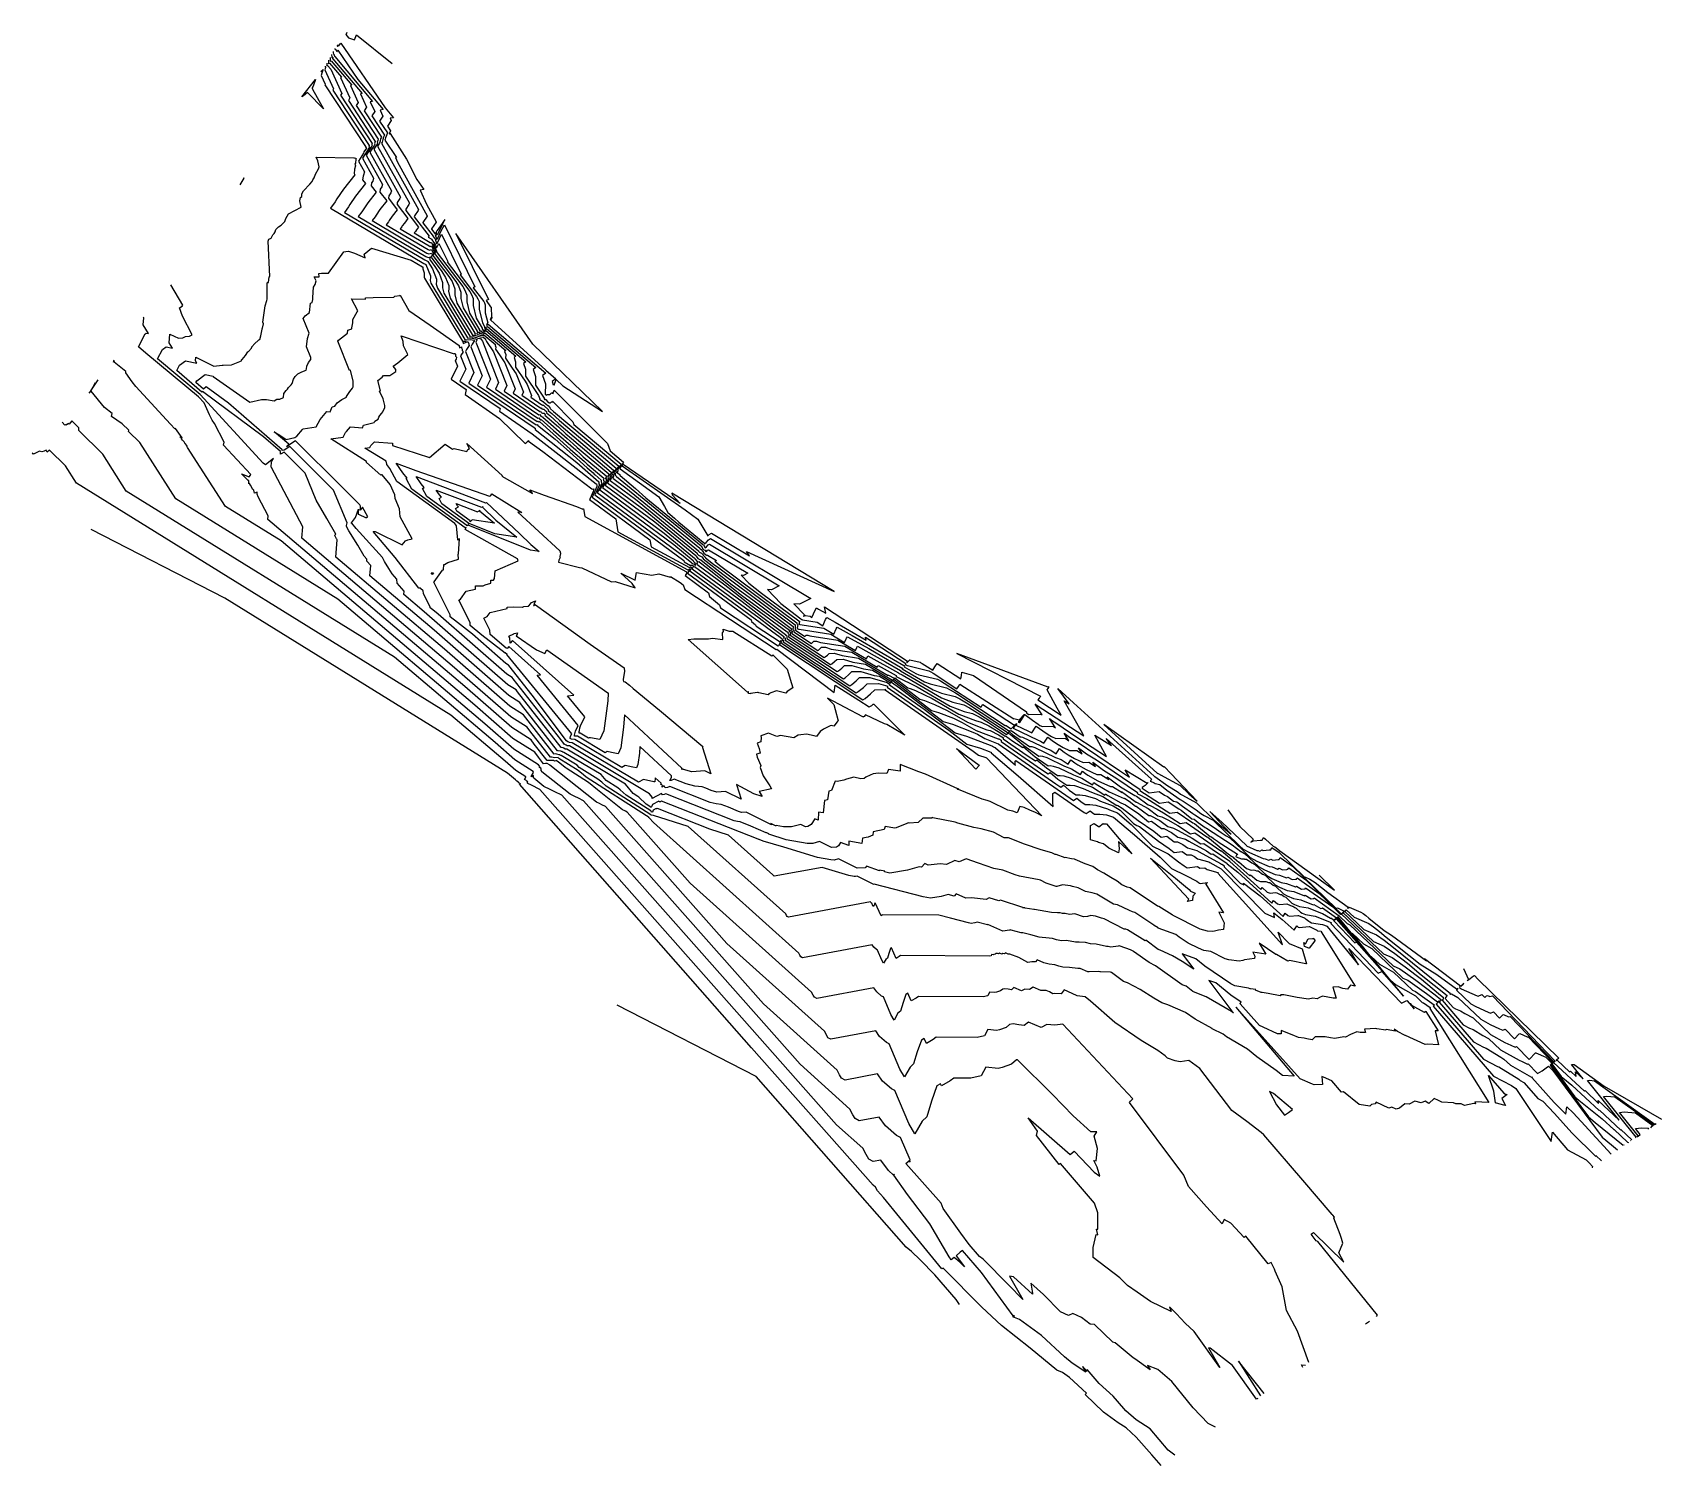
# Model space of a CAD drawing. Header units: inches. Extents: x 792284 to 793904, y 2487823 to 2489248.
import ezdxf

# ---------------------------------------------------------------- set-up
doc = ezdxf.new("R2010")
doc.units = ezdxf.units.IN
doc.header["$MEASUREMENT"] = 0

msp = doc.modelspace()

# ---------------------------------------------------------------- linework, layer by layer
for points in [[(792596.6, 2489248.4), (792595.9, 2489246.9), (792595.8, 2489246.7), (792598.2, 2489243.3), (792604.2, 2489241.3), (792606.3, 2489246.1), (792641.7, 2489217.7)], [(792580, 2489223.8), (792580, 2489220), (792580, 2489220), (792580, 2489220), (792581.2, 2489220.2), (792601.6, 2489196), (792600.3, 2489195.7), (792608, 2489179), (792606, 2489175.8), (792628, 2489142.3), (792627.4, 2489141), (792627, 2489139.5), (792627.2, 2489139.1), (792626.7, 2489137.5), (792623.5, 2489132.5), (792650, 2489084.9), (792649.5, 2489083.3), (792646.8, 2489079.4), (792646.6, 2489077.5), (792657.4, 2489063.5), (792653.9, 2489059), (792651.8, 2489056.1), (792651.3, 2489055.2), (792649.8, 2489053.2), (792678.6, 2489036.2), (792679.6, 2489035.8), (792680.2, 2489035.9), (792681, 2489036.2), (792683.4, 2489030.2), (792683.7, 2489030.4), (792684.5, 2489031), (792684.2, 2489033.7), (792685.3, 2489031), (792684.6, 2489030.1), (792684.2, 2489029.2), (792684, 2489028.7), (792705, 2489000.8), (792707.7, 2488996.5), (792710.1, 2488990.4), (792710.2, 2488985.8), (792710.1, 2488984), (792712.4, 2488974.5), (792726.4, 2488951.3), (792726.4, 2488950.4), (792728.4, 2488950.5), (792728.3, 2488949.5), (792729.6, 2488949.3), (792730.2, 2488949), (792731.2, 2488948.9), (792732.5, 2488948.7), (792732.9, 2488949), (792733.5, 2488949.5), (792733.9, 2488949.9), (792754.8, 2488932.2), (792753.6, 2488931.3), (792754.7, 2488928.3), (792754.6, 2488924.6), (792761.2, 2488914.8), (792765.1, 2488909.1), (792772.3, 2488890.8), (792770.8, 2488887.8), (792789.7, 2488875), (792790.1, 2488875.1), (792790.7, 2488874.3), (792791.5, 2488873.9), (792792.6, 2488873.8), (792793.5, 2488873), (792795.2, 2488871.5), (792795.4, 2488870.7), (792795.5, 2488870.5), (792795.4, 2488870.3), (792798.5, 2488867.7), (792807.6, 2488859.4), (792814.1, 2488853.6), (792862.1, 2488813.3), (792862, 2488812.5), (792859.9, 2488809.4), (792860.7, 2488809.3), (792860.7, 2488808.7), (792860.1, 2488807.3), (792860.2, 2488806.8), (792860.4, 2488806.2), (792858.7, 2488803), (792883.9, 2488784.4), (792946.4, 2488733.1), (792946.5, 2488732.7), (792947.4, 2488731.7), (792949.6, 2488730.7), (792952.7, 2488727), (792952.8, 2488726.7), (792953.4, 2488726.2), (792953.5, 2488726.1), (792961.5, 2488719.8), (792966.8, 2488715.9), (793042.5, 2488659.5), (793042.5, 2488657.7), (793042.6, 2488657.7), (793043.1, 2488657), (793042.6, 2488656.8), (793042.5, 2488656), (793042.5, 2488655.2), (793043.1, 2488654.9), (793043, 2488654.1), (793052.4, 2488647.9), (793052.6, 2488648.1), (793053.3, 2488648.6), (793053.7, 2488649.1), (793055.2, 2488649.1), (793057.3, 2488648.4), (793085.1, 2488644.1), (793102.7, 2488633.7), (793104.1, 2488636.9), (793104.8, 2488638), (793132.6, 2488622.5), (793147.4, 2488614), (793147.4, 2488613.7), (793147.7, 2488614), (793147.4, 2488613.6), (793179.8, 2488594.7), (793188.3, 2488591.5), (793201.8, 2488588.2), (793206.4, 2488585.8), (793213.1, 2488581.8), (793255.9, 2488553.7), (793256.1, 2488553.8), (793256.4, 2488554.1), (793256.5, 2488554), (793257.4, 2488554.4), (793266.5, 2488548.1), (793267, 2488548.1), (793267.6, 2488548.1), (793268.9, 2488547.7), (793292.7, 2488536.2), (793296.9, 2488534.6), (793302.3, 2488531.2), (793305.5, 2488536.2), (793310.3, 2488532.7), (793314.1, 2488530.1), (793320.7, 2488526.3), (793329.2, 2488522.5), (793334.8, 2488522.6), (793341.5, 2488518.4), (793338.7, 2488522.7), (793349.4, 2488514.7), (793362.8, 2488506.6), (793383.3, 2488492.6), (793382.8, 2488491.8), (793384, 2488491), (793384.1, 2488490.9), (793392.4, 2488486.5), (793395, 2488485.1), (793415.4, 2488471.9), (793422.7, 2488472.9), (793438.2, 2488462.3), (793439.9, 2488461.6), (793455.4, 2488448.8), (793456.7, 2488448.5), (793458.8, 2488446.9), (793462.7, 2488444.1), (793463.5, 2488443.6), (793482.8, 2488431.1), (793482.3, 2488430.6), (793481.8, 2488430.1), (793480.9, 2488429), (793481, 2488429), (793481.3, 2488428.7), (793486.6, 2488426.7), (793487.2, 2488426.7), (793489.2, 2488426.6), (793489.7, 2488426.4), (793491.6, 2488426.3), (793496.9, 2488422.6), (793500.1, 2488421.1), (793511.9, 2488409.9), (793517, 2488407), (793526.2, 2488403.1), (793531.5, 2488402.2), (793540.3, 2488398.7), (793541.5, 2488399.3), (793546.5, 2488396.5), (793549.3, 2488396.8), (793549.9, 2488396.8), (793550.5, 2488397.8), (793577.4, 2488378.7), (793585.2, 2488371.2), (793585.9, 2488371.8), (793627.8, 2488332.2), (793636.5, 2488328.6), (793649.6, 2488319.1), (793665.6, 2488307), (793682.8, 2488292.5), (793687.8, 2488288.5), (793687.5, 2488288.1), (793687.2, 2488287.4), (793687.6, 2488287.3), (793686.3, 2488285.9), (793707.3, 2488261.5), (793713.4, 2488258.2), (793717.2, 2488256.9), (793726.7, 2488251), (793732.5, 2488247.9), (793744.3, 2488236.6), (793762.9, 2488226.2), (793765.8, 2488224.9), (793771.3, 2488222.5), (793771.8, 2488222.8), (793780.9, 2488213.3), (793781.1, 2488213.1), (793785.7, 2488215.8), (793789.6, 2488218.6), (793792.2, 2488220.3), (793796.5, 2488216.1), (793845.3, 2488149.8), (793854.6, 2488142), (793860.6, 2488137.2)], [(792581.5, 2489226.7), (792581.6, 2489224.1), (792581.9, 2489223.2), (792582.5, 2489223.9), (792582.9, 2489223.6), (792582.3, 2489222.3), (792582.9, 2489222.4), (792611.9, 2489187.9), (792610.1, 2489187.6), (792616.2, 2489174.4), (792613.8, 2489170.7), (792631.1, 2489144.4), (792630.3, 2489142.7), (792629.7, 2489140.9), (792629.9, 2489140.6), (792629.2, 2489138.5), (792627.3, 2489135.5), (792658.9, 2489078.7), (792658.5, 2489077.4), (792655.4, 2489072.9), (792655.2, 2489071.4), (792667.9, 2489054.8), (792666, 2489052.3), (792664.9, 2489050.7), (792664.6, 2489050.2), (792663.7, 2489049.1), (792679.7, 2489039.7), (792680.2, 2489039.5), (792680.6, 2489039.5), (792681, 2489039.7), (792683.4, 2489033.6), (792682.8, 2489038.3), (792685.9, 2489031), (792685.8, 2489030.9), (792685.7, 2489030.7), (792685.7, 2489030.6), (792711.9, 2488995.8), (792714.2, 2488992.2), (792716.1, 2488987.2), (792716.2, 2488981.9), (792716.2, 2488980.5), (792718.8, 2488969.5), (792728.8, 2488952.9), (792728.8, 2488951.8), (792730.2, 2488951.9), (792730, 2488950.8), (792730.9, 2488950.7), (792731.3, 2488950.5), (792731.9, 2488950.4), (792732.7, 2488950.3), (792733.3, 2488950.7), (792734.1, 2488951.4), (792734.8, 2488952), (792764.8, 2488926.6), (792763, 2488925.3), (792764.6, 2488921.1), (792764.4, 2488915.7), (792774, 2488901.6), (792776.2, 2488898.3), (792780.5, 2488887.6), (792779.6, 2488885.8), (792790.7, 2488878.3), (792790.9, 2488878.4), (792791.2, 2488877.9), (792791.7, 2488877.7), (792792.4, 2488877.7), (792792.9, 2488877.1), (792797, 2488873.7), (792797.1, 2488873.2), (792797.3, 2488872.3), (792800.5, 2488869.4), (792808.1, 2488862.6), (792864.6, 2488815.3), (792864.5, 2488814.6), (792862, 2488810.9), (792862.5, 2488810.8), (792862.6, 2488810), (792861.8, 2488808.3), (792861.9, 2488807.9), (792862.1, 2488807.1), (792861.2, 2488805.4), (792874.3, 2488795.7), (792947.7, 2488735.5), (792947.8, 2488735.4), (792948.2, 2488734.8), (792949.3, 2488734.3), (792950.9, 2488732.4), (792951.8, 2488730.8), (792954.3, 2488728.6), (792954.5, 2488728.5), (792954.8, 2488728.2), (792954.9, 2488728.3), (792955.1, 2488728.5), (792955.3, 2488728.6), (792964.4, 2488723.2), (792963.4, 2488722.7), (792962.9, 2488722.8), (792964.6, 2488720.9), (792967.5, 2488718.7), (793044.4, 2488661.4), (793044.4, 2488660.2), (793044.9, 2488660.4), (793045.3, 2488659.7), (793044.8, 2488656.2), (793044.7, 2488656.1), (793044.7, 2488656), (793044.7, 2488655.9), (793044.7, 2488655.9), (793044.7, 2488655.7), (793046, 2488654.9), (793046, 2488654.9), (793046.1, 2488655), (793046.2, 2488655.1), (793046.3, 2488655.1), (793046.6, 2488655), (793078.2, 2488650.1), (793091.9, 2488641.9), (793093.7, 2488646.1), (793094.6, 2488647.5), (793116, 2488635.7), (793149.1, 2488616.4), (793149.1, 2488615.9), (793149.7, 2488616.5), (793149.2, 2488615.7), (793171.2, 2488602.8), (793177, 2488600.6), (793193.1, 2488596.7), (793196.7, 2488594.8), (793202, 2488591.6), (793251.6, 2488559.1), (793251.8, 2488559.3), (793251.9, 2488559.6), (793257.7, 2488555.8), (793261.3, 2488559.4), (793261.5, 2488559.5), (793260.3, 2488557.7), (793259.6, 2488556.7), (793259.5, 2488556.6), (793259.5, 2488556.6), (793283.7, 2488544.9), (793286.6, 2488543.8), (793290.2, 2488541.5), (793294, 2488547.5), (793299.7, 2488543.3), (793304.2, 2488540.2), (793309.2, 2488537.3), (793315.6, 2488534.4), (793323, 2488534.5), (793328.3, 2488531.2), (793324.4, 2488537.1), (793332.4, 2488531.2), (793342.5, 2488525), (793385.8, 2488495.6), (793385.6, 2488495.3), (793385.8, 2488495.1), (793385.6, 2488494.6), (793405.2, 2488482), (793413.8, 2488483.3), (793424.2, 2488476.2), (793426.5, 2488475.1), (793437.2, 2488466.3), (793439.6, 2488465.9), (793443.4, 2488462.9), (793450.4, 2488457.9), (793451.8, 2488457), (793477.4, 2488440.4), (793486, 2488434), (793486.2, 2488433.8), (793489.8, 2488432), (793503.6, 2488419), (793509.5, 2488415.6), (793520.1, 2488411.1), (793524.4, 2488410.4), (793531.4, 2488407.6), (793532.9, 2488408.3), (793537, 2488406), (793540.5, 2488406.5), (793541.4, 2488406.5), (793542.1, 2488407.8), (793564, 2488392.2), (793585.5, 2488371.5), (793587.6, 2488373.2), (793618.1, 2488344.3), (793628.7, 2488339.8), (793639.1, 2488332.3), (793651.8, 2488322.8), (793665.4, 2488311.3), (793691.2, 2488290.6), (793689.7, 2488288.7), (793689.5, 2488288.4), (793689.7, 2488288.4), (793689.2, 2488287.8), (793697.2, 2488278.6), (793699.5, 2488277.3), (793704.6, 2488275.5), (793708.8, 2488272.9), (793717.2, 2488268.3), (793734.5, 2488251.8), (793748.5, 2488244), (793754.6, 2488241.3), (793759, 2488239.3), (793760.3, 2488240), (793772.8, 2488227), (793779.3, 2488233.5), (793779.5, 2488233.6), (793789.3, 2488229.3), (793789.5, 2488229.3), (793795.3, 2488223.2), (793795.2, 2488223.2), (793795.1, 2488223), (793794.3, 2488222.1), (793793.8, 2488221.5), (793831.8, 2488169.9), (793838.5, 2488164.3), (793866.5, 2488141.8)], [(792583.1, 2489229.6), (792583.2, 2489228.2), (792583.5, 2489227.1), (792583.6, 2489227), (792584.4, 2489225), (792584.7, 2489224.8), (792584.6, 2489224.6), (792584.7, 2489224.6), (792622.3, 2489179.9), (792620, 2489179.5), (792624.4, 2489169.9), (792621.6, 2489165.5), (792634.1, 2489146.5), (792633.2, 2489144.5), (792632.5, 2489142.2), (792632.6, 2489142.1), (792631.7, 2489139.5), (792631.1, 2489138.5), (792667.8, 2489072.5), (792667.5, 2489071.6), (792663.9, 2489066.3), (792663.8, 2489065.2), (792678.5, 2489046.1), (792678.1, 2489045.6), (792677.9, 2489045.3), (792677.8, 2489045.2), (792677.7, 2489045), (792680.7, 2489043.2), (792680.8, 2489043.1), (792680.9, 2489043.1), (792681, 2489043.2), (792681.5, 2489042), (792681.3, 2489042.9), (792682.1, 2489041), (792683.9, 2489038.5), (792684.8, 2489036.9), (792685.3, 2489036.6), (792686, 2489034.5), (792686.3, 2489034.8), (792687.2, 2489036.7), (792688.2, 2489038.6), (792697, 2489020.7), (792696.5, 2489020.5), (792718.9, 2488990.8), (792720.7, 2488988), (792722.2, 2488984), (792722.3, 2488978), (792722.2, 2488976.9), (792725.3, 2488964.5), (792731.3, 2488954.5), (792731.3, 2488953.3), (792732, 2488953.4), (792731.8, 2488952.1), (792732.1, 2488952), (792732.3, 2488952), (792732.5, 2488951.9), (792732.9, 2488951.9), (792733.6, 2488952.4), (792734.8, 2488953.4), (792735.6, 2488954.1), (792774.7, 2488921), (792772.5, 2488919.4), (792774.5, 2488913.8), (792774.3, 2488906.7), (792786.8, 2488888.4), (792787.4, 2488887.4), (792788.7, 2488884.3), (792788.4, 2488883.8), (792791.6, 2488881.6), (792791.7, 2488881.7), (792791.8, 2488881.5), (792791.9, 2488881.5), (792792.1, 2488881.5), (792792.3, 2488881.3), (792795, 2488879), (792796.7, 2488877.4), (792797, 2488877.4), (792799, 2488875), (792799.3, 2488874.3), (792802.2, 2488871.6), (792867.1, 2488817.3), (792867, 2488816.8), (792864, 2488812.4), (792864.4, 2488812.3), (792864.5, 2488811.3), (792863.5, 2488809.2), (792863.6, 2488809), (792863.9, 2488807.9), (792863.8, 2488807.8), (792864.8, 2488807), (792949, 2488738), (792949, 2488738), (792949, 2488738), (792949, 2488738), (792949, 2488737.9), (792950.8, 2488734.9), (792951.8, 2488734), (792952.9, 2488733.7), (792954, 2488732.1), (792954.7, 2488732.6), (792955.6, 2488733.7), (792956.4, 2488734.1), (792995.6, 2488710.6), (792991.3, 2488708.5), (792989, 2488708.6), (792996.5, 2488700.8), (793009.1, 2488691), (793046.3, 2488663.3), (793046.3, 2488662.7), (793047, 2488663.1), (793047.1, 2488663.1), (793046.6, 2488660.3), (793046.8, 2488660), (793047, 2488659.9), (793047.3, 2488659.8), (793071.3, 2488656), (793081, 2488650.2), (793083.4, 2488655.3), (793084.4, 2488657.1), (793099.3, 2488648.8), (793150.9, 2488618.8), (793150.9, 2488618.8), (793151, 2488618.9), (793151.3, 2488618.6), (793151.5, 2488618.5), (793151, 2488617.7), (793162.7, 2488610.9), (793165.7, 2488609.7), (793184.4, 2488605.2), (793187.1, 2488603.7), (793191, 2488601.4), (793227.6, 2488577.4), (793228.4, 2488578.7), (793229.3, 2488580), (793261, 2488559.5), (793262.7, 2488561.3), (793262.9, 2488561.3), (793262.9, 2488560.9), (793262.7, 2488560.6), (793262.1, 2488559.7), (793262.1, 2488559.7), (793274.7, 2488553.6), (793276.2, 2488553), (793278.1, 2488551.8), (793282.5, 2488558.7), (793289.2, 2488553.8), (793294.3, 2488550.3), (793297.7, 2488548.3), (793302.1, 2488546.3), (793311.2, 2488546.5), (793315, 2488544.1), (793310.1, 2488551.6), (793315.5, 2488547.6), (793322.2, 2488543.5), (793365.2, 2488514.3), (793375.1, 2488507.8), (793374.5, 2488508.8), (793371, 2488515.1), (793392.7, 2488501.9), (793393.6, 2488502.6), (793393.2, 2488501.9), (793390.7, 2488499.7), (793388, 2488497.5), (793387.8, 2488496.8), (793394.9, 2488492.2), (793404.9, 2488493.6), (793410.1, 2488490), (793413.1, 2488488.7), (793418.9, 2488483.9), (793422.5, 2488483.2), (793428, 2488479), (793438.1, 2488471.7), (793440.2, 2488470.4), (793459.5, 2488457.9), (793466.3, 2488452.7), (793471.3, 2488449.5), (793475.1, 2488447.5), (793487.5, 2488435.5), (793495.3, 2488428), (793502, 2488424.2), (793514.1, 2488419), (793517.3, 2488418.5), (793522.6, 2488416.4), (793524.3, 2488417.4), (793527.4, 2488415.6), (793531.7, 2488416.1), (793532.9, 2488416.2), (793533.7, 2488417.8), (793550.7, 2488405.7), (793585.8, 2488371.8), (793589.2, 2488374.6), (793608.5, 2488356.4), (793620.9, 2488351.1), (793628.6, 2488345.6), (793638, 2488338.5), (793648.1, 2488330), (793694.5, 2488292.7), (793693.9, 2488291.9), (793694.5, 2488292.1), (793695.6, 2488292.2), (793702, 2488288.7), (793724.6, 2488267.1), (793734.1, 2488261.8), (793743.4, 2488257.6), (793746.7, 2488256.2), (793748.8, 2488257.3), (793758.1, 2488247.5), (793763, 2488252.4), (793763.4, 2488252.7), (793770.7, 2488249.4), (793771.7, 2488249.6), (793796.4, 2488224), (793796, 2488223.7), (793795.4, 2488223), (793794.9, 2488222.5), (793794.6, 2488222.1), (793818.2, 2488190), (793822.4, 2488186.5), (793845.5, 2488168), (793857.1, 2488157.3), (793857.3, 2488157.4), (793870.8, 2488144.7), (793871.4, 2488144.4), (793871.3, 2488144.2)], [(792584.7, 2489232.5), (792584.7, 2489232.3), (792584.8, 2489232.2), (792585, 2489231.9), (792585, 2489231.8), (792586.3, 2489230.8), (792586.6, 2489229.4), (792587.6, 2489230.8), (792607.5, 2489201.8), (792632.7, 2489171.9), (792629.8, 2489171.4), (792632.5, 2489165.4), (792629.3, 2489160.4), (792637.1, 2489148.6), (792636, 2489146.2), (792635.2, 2489143.6), (792635.2, 2489143.6), (792634.9, 2489142.5), (792634.6, 2489141.6), (792646.2, 2489124.3), (792645, 2489124.2), (792647, 2489119.5), (792676.7, 2489066.3), (792676.5, 2489065.7), (792672.4, 2489059.7), (792672.3, 2489059.1), (792682.4, 2489046), (792682.6, 2489046.1), (792682.6, 2489045.9), (792682.5, 2489045.5), (792683.4, 2489044.2), (792684.4, 2489043.4), (792686, 2489038.7), (792686.8, 2489039.4), (792688.7, 2489043.7), (792691, 2489047.9), (792710.5, 2489008.1), (792709.4, 2489007.6), (792725.8, 2488985.8), (792727.1, 2488983.7), (792728.3, 2488980.8), (792728.4, 2488974.1), (792728.3, 2488973.4), (792731.7, 2488959.6), (792733.7, 2488956.2), (792733.7, 2488954.8), (792733.8, 2488954.8), (792733.7, 2488954.4), (792734, 2488954.4), (792734.2, 2488954.4), (792734.2, 2488954.3), (792735.4, 2488955.3), (792736.5, 2488956.2), (792784.7, 2488915.4), (792781.9, 2488913.4), (792784.4, 2488906.5), (792784.2, 2488897.8), (792793.1, 2488884.8), (792793.2, 2488884.7), (792792.9, 2488883.9), (792793.3, 2488883.4), (792794.7, 2488883.4), (792795.8, 2488881.9), (792797.8, 2488880.2), (792799.4, 2488880.1), (792799.7, 2488880.4), (792800, 2488880.7), (792800.5, 2488881), (792800.7, 2488880.5), (792801.2, 2488881.8), (792821.6, 2488861.4), (792822.5, 2488858.6), (792869.5, 2488819.2), (792869.5, 2488819), (792866, 2488813.9), (792866.3, 2488813.8), (792866.4, 2488812.6), (792865.6, 2488810.8), (792865.7, 2488810.7), (792866, 2488810.5), (792866.2, 2488810.5), (792866.1, 2488810.2), (792868.1, 2488808.8), (792868.4, 2488808.3), (792868.5, 2488808), (792883.7, 2488794.8), (792894.1, 2488785.8), (792950.1, 2488739.8), (792950.2, 2488739.8), (792950, 2488739), (792950, 2488738.9), (792950.5, 2488739.1), (792951.4, 2488738.8), (792953.2, 2488736), (792954.5, 2488736.8), (792956.1, 2488738.8), (792957.4, 2488739.6), (793026.8, 2488698), (793019.2, 2488694.3), (793015.1, 2488694.5), (793028.3, 2488680.7), (793048.2, 2488665.2), (793048.5, 2488665), (793048.8, 2488664.8), (793048.9, 2488664.7), (793049.3, 2488664.5), (793050, 2488664.3), (793064.4, 2488662), (793070.2, 2488658.5), (793073, 2488664.6), (793074.2, 2488666.6), (793082.6, 2488661.9), (793113.3, 2488644.1), (793112.7, 2488647.2), (793152.6, 2488621), (793152.3, 2488620.4), (793152.2, 2488620.2), (793152.5, 2488620), (793152.8, 2488619.8), (793152.8, 2488619.7), (793154.1, 2488619), (793154.5, 2488618.8), (793175.7, 2488613.6), (793177.5, 2488612.7), (793180, 2488611.2), (793203.6, 2488595.8), (793205, 2488598.1), (793206.6, 2488600.4), (793260.2, 2488565.8), (793260.3, 2488566.1), (793260.3, 2488566.3), (793265.6, 2488564.8), (793270.4, 2488570.2), (793270.4, 2488570.1), (793271, 2488570), (793265.5, 2488563.7), (793265.2, 2488563.3), (793264.5, 2488563), (793264.8, 2488562.8), (793264.8, 2488562.7), (793265.8, 2488562.3), (793265.9, 2488562.2), (793266, 2488562.1), (793271, 2488570), (793278.6, 2488564.4), (793284.4, 2488560.4), (793286.2, 2488559.3), (793288.6, 2488558.3), (793299.3, 2488558.4), (793301.8, 2488556.9), (793295.8, 2488566.1), (793298.5, 2488564), (793301.9, 2488561.9), (793323.8, 2488547.1), (793352.5, 2488528.4), (793350.8, 2488531.4), (793340.7, 2488549.5), (793357.3, 2488539.3), (793352, 2488546.4), (793397, 2488506), (793396.4, 2488504.6), (793396, 2488504), (793396, 2488504), (793395.9, 2488503.9), (793396.1, 2488503.9), (793396.1, 2488503.9), (793399.7, 2488502.2), (793400.7, 2488501.4), (793405.3, 2488500.6), (793412.5, 2488495), (793425.8, 2488485.5), (793428.5, 2488483.8), (793441.6, 2488475.3), (793446.2, 2488471.8), (793449.6, 2488469.7), (793458.5, 2488464.9), (793484.9, 2488439.2), (793488.3, 2488436.3), (793494.5, 2488432.8), (793508.1, 2488427), (793510.2, 2488426.7), (793513.7, 2488425.3), (793515.7, 2488426.4), (793517.8, 2488425.2), (793523, 2488425.8), (793524.3, 2488425.8), (793525.3, 2488427.8), (793537.3, 2488419.3), (793580.7, 2488377.2), (793582.1, 2488377.7), (793588.7, 2488374.7), (793587.9, 2488373.7), (793587.2, 2488373), (793590.9, 2488376), (793598.8, 2488368.5), (793613.2, 2488362.4), (793618.1, 2488358.9), (793624.1, 2488354.3), (793630.7, 2488348.8), (793664.3, 2488321.8), (793681.1, 2488311.5), (793700.5, 2488297.2), (793702.1, 2488298.1), (793702.1, 2488298.1), (793701.5, 2488297.3), (793700.4, 2488296), (793714.8, 2488282.3), (793719.7, 2488279.6), (793732.2, 2488274), (793734.4, 2488273), (793737.3, 2488274.5), (793743.4, 2488268.1), (793746.7, 2488271.3), (793747.4, 2488271.8), (793752.2, 2488269.6), (793754, 2488269.9), (793797.4, 2488224.8), (793796.8, 2488224.2), (793795.8, 2488223), (793795.6, 2488222.8), (793795.5, 2488222.6), (793804.7, 2488210.1), (793806.3, 2488208.8), (793815.3, 2488201.5), (793842.4, 2488176.4), (793842.9, 2488176.7), (793864.1, 2488156.7), (793864, 2488157.5), (793875.1, 2488147.2)], [(792587.3, 2489236), (792586.9, 2489234.9), (792587, 2489234.9), (792587.4, 2489234.9), (792588.2, 2489236.1), (792588.5, 2489234.8), (792590.7, 2489237.8), (792634.9, 2489173.5), (792643, 2489163.8), (792639.7, 2489163.2), (792640.7, 2489160.9), (792637.1, 2489155.2), (792640.1, 2489150.7), (792638.9, 2489147.9), (792638.9, 2489147.8), (792639, 2489147.9), (792639, 2489147.9), (792639.7, 2489148.3), (792639.7, 2489148), (792656.1, 2489122.4), (792666.3, 2489102.4), (792673.2, 2489092.2), (792669.7, 2489091.7), (792675.8, 2489077.7), (792685.6, 2489060.1), (792685.5, 2489059.9), (792680.9, 2489053.1), (792680.9, 2489052.9), (792684.1, 2489048.7), (792684.4, 2489048.8), (792685, 2489049.2), (792685.1, 2489049.1), (792684.4, 2489047.7), (792686, 2489042.9), (792687.2, 2489044), (792690.2, 2489050.6), (792693.7, 2489057.1), (792724, 2488995.5), (792722.3, 2488994.7), (792732.8, 2488980.8), (792733.6, 2488979.5), (792734.3, 2488977.6), (792734.4, 2488970.2), (792734.4, 2488969.8), (792736.9, 2488959.8), (792736.4, 2488959), (792735.7, 2488957.7), (792736, 2488957.4), (792736.3, 2488957.5), (792737.3, 2488958.4), (792794.6, 2488909.8), (792791.3, 2488907.4), (792794.3, 2488899.2), (792794, 2488888.9), (792794.8, 2488887.7), (792794.9, 2488887.7), (792795, 2488887.6), (792795.4, 2488887.9), (792796.1, 2488888.4), (792798.3, 2488888.3), (792799.2, 2488889), (792800, 2488889.7), (792801.3, 2488890.5), (792801.7, 2488889.2), (792803, 2488892.7), (792856, 2488839.7), (792858.5, 2488832.5), (792872, 2488821.2), (792872, 2488821.1), (792868.1, 2488815.3), (792868.1, 2488815.3), (792868.2, 2488814.8), (792868.4, 2488814.7), (792868.7, 2488814.7), (792868.8, 2488814.7), (792868.7, 2488814.6), (792907, 2488786.7), (792912.8, 2488776.9), (792915.9, 2488771.1), (792922.5, 2488765.4), (792926.9, 2488761.5), (792951.2, 2488741.6), (792951.3, 2488741.6), (792951.4, 2488741.4), (792951.6, 2488741.2), (792952.4, 2488739.9), (792954.2, 2488741.1), (792956.5, 2488744), (792958.5, 2488745.1), (793058.1, 2488685.4), (793047.1, 2488680), (793041.3, 2488680.4), (793051.9, 2488669.3), (793050.9, 2488667.9), (793051, 2488668), (793051.2, 2488667.8), (793052.3, 2488668.9), (793052.6, 2488668.7), (793057.5, 2488668), (793059.4, 2488666.8), (793062.6, 2488673.8), (793064, 2488676.1), (793066, 2488675.1), (793073.1, 2488671), (793071.8, 2488677.3), (793154.4, 2488623.1), (793154.2, 2488622.8), (793153.9, 2488622.2), (793153.6, 2488621.6), (793153.8, 2488621.5), (793153.9, 2488621.4), (793156.6, 2488624.7), (793167, 2488622.1), (793167.8, 2488621.7), (793168.9, 2488621), (793179.5, 2488614.1), (793181.6, 2488617.6), (793183.9, 2488620.9), (793207.5, 2488605.6), (793208.1, 2488608.9), (793208.6, 2488612.3), (793220, 2488609.1), (793272.8, 2488572.8), (793272.7, 2488571.8), (793272.7, 2488571.7), (793274.5, 2488570.5), (793274.7, 2488570.3), (793275.1, 2488570.2), (793287.5, 2488570.4), (793288.5, 2488569.7), (793281.5, 2488580.5), (793281.6, 2488580.5), (793281.7, 2488580.4), (793282.3, 2488579.9), (793329.8, 2488549), (793327.1, 2488553.9), (793310.3, 2488583.9), (793315.4, 2488580.8), (793303.9, 2488595.9), (793319.6, 2488581.8), (793399.9, 2488508.9), (793400.3, 2488508.6), (793400.5, 2488508.5), (793413.5, 2488499.2), (793416.8, 2488497.3), (793423.7, 2488492.8), (793426.1, 2488491), (793427.9, 2488489.8), (793442, 2488482.3), (793459.6, 2488465.2), (793476.5, 2488451.1), (793469.1, 2488458.9), (793455.3, 2488473.6), (793467, 2488463), (793491.7, 2488439.7), (793491.9, 2488439.7), (793491.7, 2488439.4), (793502, 2488435), (793503.1, 2488434.9), (793504.8, 2488434.2), (793507.1, 2488435.4), (793508.2, 2488434.8), (793514.2, 2488435.5), (793515.8, 2488435.5), (793516.9, 2488437.8), (793524, 2488432.8), (793549.4, 2488408.2), (793550.2, 2488408.4), (793554.8, 2488406.3), (793559.9, 2488402.9), (793572.6, 2488393.1), (793592.8, 2488378.5), (793592.6, 2488378.3), (793592.4, 2488377.9), (793592, 2488377.5), (793592.5, 2488377.5), (793593.9, 2488378.6), (793605.4, 2488373.7), (793607.6, 2488372.1), (793610.3, 2488370.1), (793613.3, 2488367.6), (793628.5, 2488355.4), (793636, 2488350.8), (793670.8, 2488325), (793668.8, 2488327.5), (793704.6, 2488300.4), (793704.1, 2488299.8), (793703.8, 2488299.5), (793703.5, 2488299.3), (793703.8, 2488299), (793703.8, 2488298.9), (793703.8, 2488298.9), (793703.7, 2488298.7), (793704.9, 2488297.6), (793705.3, 2488297.4), (793721.1, 2488290.3), (793722.1, 2488289.9), (793725.8, 2488291.8), (793728.8, 2488288.7), (793730.3, 2488290.3), (793731.3, 2488290.8), (793733.6, 2488289.8), (793736.2, 2488290.2), (793798.5, 2488225.6), (793797.6, 2488224.7), (793796.8, 2488223.8), (793797, 2488223.8), (793797.2, 2488223.9), (793827.8, 2488195.6), (793828.5, 2488196.1), (793841.9, 2488183.4), (793841.4, 2488186.1), (793862.5, 2488166.6), (793830.9, 2488206.1), (793833, 2488206.3), (793837.9, 2488205.9), (793897.7, 2488162.8), (793897.4, 2488162.4), (793899.2, 2488163.5)], [(792570.9, 2489209.8), (792573, 2489211.8), (792572.9, 2489211), (792571.9, 2489208), (792571.1, 2489205.9), (792575.2, 2489197), (792574.8, 2489196.5), (792615.3, 2489135), (792615.3, 2489134.9), (792615.3, 2489134.8), (792615.9, 2489133.9), (792615.9, 2489133.9), (792616, 2489134), (792616.3, 2489133.4), (792613.5, 2489129.9), (792613.4, 2489128.5), (792608.4, 2489120.5), (792614.3, 2489109.8), (792613.4, 2489106.6), (792612.8, 2489105.7), (792612.4, 2489102.1), (792615.2, 2489098.4), (792605.4, 2489085.9), (792599.8, 2489077.6), (792598.3, 2489075.1), (792594.2, 2489069.6), (792674.3, 2489022.3), (792677, 2489021.1), (792677.1, 2489021.1), (792677.1, 2489021.1), (792677.2, 2489020.8), (792681.9, 2489013.5), (792685.8, 2489003.2), (792685.9, 2489001.4), (792685.7, 2488998.2), (792686.7, 2488994.3), (792716.6, 2488944.7), (792716.6, 2488944.4), (792721.3, 2488944.7), (792721.2, 2488944.4), (792724.6, 2488943.7), (792726.1, 2488943.2), (792726.4, 2488943.1), (792725, 2488940.4), (792739.5, 2488903.8), (792735.5, 2488895.8), (792785.9, 2488861.6), (792786.9, 2488861.9), (792787.7, 2488860.9), (792788.2, 2488861.5), (792788.4, 2488861.5), (792819, 2488834.1), (792833.1, 2488821.8), (792835.8, 2488819.3), (792837.7, 2488817.6), (792852.3, 2488805.4), (792852, 2488803.8), (792851.8, 2488803.6), (792852.4, 2488803.5), (792852, 2488803.2), (792852.6, 2488801.7), (792851.3, 2488798.9), (792848.4, 2488793.5), (792921.9, 2488739.3), (792941.3, 2488723.4), (792941.6, 2488722.3), (792942.4, 2488721.3), (792943.6, 2488720.8), (792945.1, 2488721.1), (792945.3, 2488720.8), (792944.7, 2488719.7), (792972.7, 2488699.2), (792998.5, 2488678.8), (793034.6, 2488652.4), (793035, 2488652), (793035, 2488652), (793035, 2488652), (793035, 2488652), (793035.1, 2488652), (793036.1, 2488650.5), (793036.2, 2488649.9), (793036, 2488647.5), (793077.9, 2488619.9), (793079.1, 2488620.5), (793081.9, 2488622.8), (793084.1, 2488624.9), (793090.4, 2488625.1), (793099.9, 2488622.2), (793112.7, 2488620.2), (793139.4, 2488604.3), (793139.8, 2488604.5), (793140.8, 2488605.3), (793166.6, 2488585.5), (793171.2, 2488584.1), (793181.3, 2488580.2), (793193.9, 2488574.2), (793214.1, 2488562.4), (793233.4, 2488555), (793236.5, 2488554.2), (793244.9, 2488549.8), (793249.9, 2488546.9), (793249.7, 2488546.4), (793249.7, 2488546), (793273.5, 2488529.5), (793281.6, 2488524.2), (793283, 2488525.2), (793292.7, 2488517), (793303.5, 2488509.5), (793306.4, 2488509.6), (793310, 2488509.2), (793317.2, 2488506.9), (793328.5, 2488501.5), (793338.3, 2488497.8), (793350.6, 2488490), (793351.4, 2488491.2), (793352.7, 2488490.3), (793353.6, 2488489.7), (793366.6, 2488482.3), (793371.2, 2488480.2), (793384.4, 2488471.2), (793394, 2488463.5), (793397.2, 2488464), (793407.2, 2488456.7), (793409.4, 2488456.7), (793416.9, 2488452.8), (793423.2, 2488448.1), (793430.8, 2488446), (793434.2, 2488444.2), (793451.7, 2488434.5), (793456.5, 2488431.4), (793458.2, 2488431.6), (793472.4, 2488421.9), (793472.8, 2488422), (793472.5, 2488421.5), (793482.9, 2488413.5), (793517, 2488382.6), (793518.6, 2488385.3), (793522.4, 2488382), (793524.8, 2488381.1), (793531.7, 2488381.7), (793532.5, 2488381.6), (793537.1, 2488379.5), (793537.8, 2488379.5), (793539.8, 2488378.2), (793540.9, 2488377.6), (793545.2, 2488373.6), (793547, 2488372.5), (793550.3, 2488371.1), (793560, 2488369.5), (793575.8, 2488363.2), (793575.8, 2488363.2), (793576.1, 2488363.1), (793576.1, 2488363.1), (793575.5, 2488362.2), (793622.6, 2488313), (793626.2, 2488314.7), (793647.8, 2488290.1), (793635, 2488306), (793639.9, 2488301.5), (793659.7, 2488290.3), (793666.5, 2488283.8), (793667.6, 2488283.4), (793674.2, 2488278.6), (793674.2, 2488278.1), (793674.1, 2488277.6), (793732.7, 2488184.2), (793718.9, 2488184.9), (793719.3, 2488183), (793717.9, 2488183.1), (793708.5, 2488181.2), (793705.1, 2488182.8), (793699.8, 2488182.9), (793697.6, 2488184), (793685.8, 2488184.6), (793682.5, 2488186.1), (793678.3, 2488188.2), (793673, 2488183.4), (793669.3, 2488185.5), (793665.5, 2488184), (793659, 2488185.6), (793653.5, 2488182.6), (793649.1, 2488183), (793643.9, 2488178.6), (793640.6, 2488177.7), (793636.2, 2488179.7), (793633.1, 2488178.7), (793620.8, 2488184.4), (793619.6, 2488182.8), (793616, 2488182.2), (793614.4, 2488180.6), (793603.8, 2488182.3), (793588, 2488194.8), (793586.2, 2488194.4), (793576.5, 2488205.8), (793568.2, 2488209.5), (793566.7, 2488210.1), (793567.2, 2488202.2), (793558.8, 2488201.8), (793557.4, 2488202.5), (793545.1, 2488207.7), (793481, 2488279), (793481, 2488279), (793480.9, 2488279.1), (793480.9, 2488279.1), (793481, 2488279), (793539.2, 2488210.5), (793527.4, 2488211.1), (793521, 2488216), (793501.9, 2488229.6), (793492.5, 2488237.4), (793471.8, 2488249.4), (793468.5, 2488252.1), (793457.4, 2488257.4), (793457.6, 2488258), (793440.6, 2488267), (793431, 2488273.7), (793413.4, 2488281.4), (793407.5, 2488283.3), (793399.5, 2488287.9), (793385.9, 2488296.6), (793373.3, 2488303.2), (793369.4, 2488304.7), (793357.5, 2488313.5), (793356.3, 2488313.9), (793346.5, 2488314.2), (793345.9, 2488314.2), (793344.4, 2488314.5), (793335.1, 2488314.1), (793333.8, 2488314.3), (793326.2, 2488317.4), (793323.8, 2488317.5), (793315.5, 2488318.5), (793308.9, 2488318.9), (793305, 2488320), (793300.9, 2488321.1), (793295.3, 2488321.8), (793290, 2488323), (793283.4, 2488326.1), (793281.9, 2488324), (793278.2, 2488324.2), (793274.1, 2488323.4), (793265.1, 2488328.4), (793256.1, 2488331.9), (793254.4, 2488331.9), (793251.9, 2488333), (793250.8, 2488332.2), (793249.3, 2488332.3), (793248.2, 2488331.8), (793245.8, 2488332.8), (793245, 2488332.1), (793244, 2488332.3), (793242.9, 2488332.5), (793242.2, 2488332.4), (793241.6, 2488331.8), (793240.3, 2488331.4), (793239.8, 2488331.2), (793238.1, 2488331.4), (793237.5, 2488330.2), (793236.1, 2488329.9), (793147.5, 2488330.3), (793146.2, 2488329.3), (793143.1, 2488327.5), (793138.6, 2488338), (793137.5, 2488337.3), (793135.8, 2488332.6), (793134.4, 2488327.9), (793133, 2488326.6), (793130.7, 2488322.7), (793128.9, 2488325.8), (793124.6, 2488335.9), (793123.6, 2488336.4), (793120.9, 2488338.8), (793119.3, 2488341), (793050, 2488328.2), (793048.3, 2488329.1), (793047.3, 2488330.7), (793046.2, 2488332.9), (792901.7, 2488462.6), (792897.4, 2488467.4), (792897.3, 2488467.5), (792897.2, 2488467.5), (792897.1, 2488467.6), (792895.4, 2488468.9), (792894.8, 2488469.4), (792834.7, 2488507.8), (792832.1, 2488510.2), (792826.8, 2488514.5), (792807.4, 2488526.4), (792807.3, 2488526.6), (792806.8, 2488527.3), (792803.5, 2488527.2), (792802, 2488527.5), (792800.7, 2488527.7), (792799.4, 2488527.6), (792778.8, 2488553.8), (792776.1, 2488557.4), (792759.9, 2488567.7), (792703.9, 2488616.7), (792551.9, 2488745.5), (792552.8, 2488756.7), (792521.6, 2488815.7), (792521.4, 2488816.2), (792521.8, 2488821.4), (792522, 2488822.1), (792523.7, 2488824.7), (792515.6, 2488818.5), (792513.3, 2488820), (792450.8, 2488888.4), (792428.4, 2488906.9), (792408.4, 2488924.1), (792413.2, 2488933.1), (792416.8, 2488935.8), (792423.3, 2488934.4), (792420, 2488940), (792420.7, 2488948.6), (792429.2, 2488944.4), (792433.5, 2488944.8), (792436.3, 2488946), (792440, 2488946.5), (792442.8, 2488947.8), (792433.1, 2488966.5), (792430.2, 2488974.8), (792432.9, 2488976.2), (792433.5, 2488977.3), (792421.7, 2488997.7)], [(792575.2, 2489215.1), (792575.2, 2489214.4), (792575.1, 2489214.1), (792575.6, 2489214.1), (792575, 2489212.3), (792574.7, 2489211.5), (792583.4, 2489192.5), (792582.6, 2489191.3), (792619, 2489136.1), (792618.8, 2489135.7), (792618.7, 2489135.4), (792619.2, 2489134.7), (792619.1, 2489134.4), (792612.2, 2489123.5), (792623.2, 2489103.6), (792622.4, 2489100.8), (792621.3, 2489099.1), (792620.9, 2489096), (792625.7, 2489089.7), (792617.5, 2489079.2), (792612.8, 2489072.3), (792611.5, 2489070.1), (792608.1, 2489065.5), (792675.3, 2489025.8), (792677.7, 2489024.8), (792679.1, 2489025.1), (792679.9, 2489025.3), (792679.6, 2489024.8), (792679.5, 2489024.5), (792678.8, 2489023), (792684.2, 2489015.8), (792688.4, 2489009.2), (792691.9, 2489000), (792691.9, 2488997.5), (792691.8, 2488994.7), (792693.1, 2488989.4), (792719, 2488946.4), (792719, 2488945.9), (792723.1, 2488946.1), (792723, 2488945.7), (792725.8, 2488945.1), (792727.1, 2488944.6), (792729.1, 2488944.3), (792729.7, 2488944.2), (792731.5, 2488941.6), (792747.7, 2488900.5), (792744.4, 2488893.8), (792786.8, 2488864.9), (792787.7, 2488865.2), (792789.1, 2488863.4), (792789.3, 2488863.3), (792790, 2488863.6), (792802.3, 2488852.6), (792824.4, 2488833.3), (792828.7, 2488829.4), (792831.8, 2488826.6), (792854.7, 2488807.4), (792854.5, 2488806), (792853.8, 2488805), (792855.1, 2488804.9), (792855.1, 2488804.8), (792855, 2488804.5), (792855.1, 2488804), (792854.7, 2488803.7), (792854.9, 2488803.3), (792854.5, 2488802.4), (792851, 2488795.9), (792912.4, 2488750.6), (792942.6, 2488725.8), (792942.8, 2488724.9), (792945.1, 2488722.2), (792945.2, 2488722.1), (792945.4, 2488722.1), (792947.1, 2488722.4), (792947.2, 2488722.3), (792947, 2488722), (792955.6, 2488715.7), (792989.3, 2488689), (793017.6, 2488668.3), (793036.9, 2488653.9), (793036.9, 2488653.4), (793036.8, 2488653.2), (793036.7, 2488652.8), (793038, 2488652), (793038, 2488652), (793037.8, 2488649.2), (793071.5, 2488626.9), (793072.5, 2488627.4), (793074.7, 2488629.3), (793076.5, 2488631), (793081.6, 2488631.1), (793089.3, 2488628.8), (793105.8, 2488626.2), (793135.1, 2488608.8), (793135.3, 2488609.2), (793135.4, 2488609.3), (793141, 2488606.2), (793140.9, 2488605.9), (793141.9, 2488606.6), (793154.9, 2488596.7), (793157.2, 2488596), (793162.3, 2488594), (793178.9, 2488586), (793205.5, 2488570.5), (793222.1, 2488564.1), (793227.8, 2488562.7), (793235.3, 2488558.8), (793246.2, 2488552.3), (793251.6, 2488548.7), (793252, 2488549), (793252, 2488548.8), (793259.3, 2488543.7), (793269, 2488537.4), (793269.7, 2488537.9), (793281.4, 2488528.2), (793294.3, 2488519.2), (793296.5, 2488519.3), (793299.4, 2488518.9), (793305.1, 2488517.1), (793319.5, 2488510.2), (793327.9, 2488507), (793338.5, 2488500.3), (793339.9, 2488502.5), (793342.1, 2488500.9), (793343.7, 2488499.8), (793355.1, 2488493.3), (793369.8, 2488486.7), (793370.3, 2488486.8), (793374.9, 2488483.9), (793381.1, 2488478.9), (793382, 2488479), (793394.6, 2488469.8), (793395.8, 2488469.8), (793405.3, 2488464.8), (793413.4, 2488458.8), (793419.1, 2488457.2), (793423.8, 2488454.8), (793437.5, 2488447.1), (793446.2, 2488441.5), (793449.3, 2488442), (793475.2, 2488424.3), (793475.3, 2488424.3), (793475.2, 2488424), (793506, 2488396.2), (793507.1, 2488398), (793512.2, 2488393.6), (793515.3, 2488392.5), (793520.6, 2488393), (793521.7, 2488392.9), (793525.3, 2488391.2), (793526.3, 2488391.2), (793529.1, 2488389.3), (793530.7, 2488388.5), (793536.9, 2488382.6), (793539.5, 2488381.1), (793544.3, 2488379.1), (793552.9, 2488377.7), (793566.9, 2488372.1), (793567.2, 2488372.3), (793575.3, 2488367.7), (793575.5, 2488367.7), (793575.6, 2488367.7), (793575.6, 2488367.8), (793578.7, 2488365.6), (793578.7, 2488365.6), (793578.2, 2488365.2), (793578.8, 2488365.5), (793578.8, 2488365.3), (793578.6, 2488364.9), (793599.5, 2488343), (793601, 2488343.8), (793637.1, 2488302.8), (793615.8, 2488329.3), (793623.9, 2488321.7), (793637.9, 2488313.8), (793656.8, 2488295.9), (793659.8, 2488294.7), (793678.2, 2488281.4), (793678.2, 2488281.2), (793678.8, 2488281.4), (793677.5, 2488280), (793737.5, 2488210.5), (793755.1, 2488201), (793755.3, 2488201), (793759.7, 2488198.3), (793759.7, 2488198.1), (793794.7, 2488145.5), (793796.1, 2488154.7), (793810.9, 2488137.3), (793829.5, 2488127.3), (793830.9, 2488126), (793832.8, 2488123.8), (793836, 2488120.6)], [(792576.8, 2489218), (792576.8, 2489216.3), (792576.6, 2489215.6), (792577.3, 2489215.6), (792577.5, 2489215.8), (792577.6, 2489215.8), (792580.8, 2489212), (792580.6, 2489212), (792591.6, 2489188), (792590.4, 2489186.2), (792622, 2489138.2), (792621.7, 2489137.5), (792621.5, 2489136.7), (792621.9, 2489136.1), (792621.6, 2489135.5), (792615.9, 2489126.5), (792632.1, 2489097.4), (792631.4, 2489094.9), (792629.8, 2489092.6), (792629.5, 2489089.8), (792636.3, 2489081), (792629.6, 2489072.5), (792625.8, 2489066.9), (792624.8, 2489065.1), (792622, 2489061.4), (792676.4, 2489029.2), (792678.3, 2489028.5), (792679.5, 2489028.7), (792681, 2489029.2), (792681.6, 2489027.8), (792682.1, 2489028.1), (792681.8, 2489027.5), (792681, 2489026), (792680.5, 2489024.9), (792691.1, 2489010.8), (792694.8, 2489005), (792698, 2488996.8), (792698, 2488993.6), (792697.9, 2488991.1), (792699.5, 2488984.4), (792721.5, 2488948), (792721.5, 2488947.4), (792724.9, 2488947.6), (792724.8, 2488947), (792727.1, 2488946.5), (792728.2, 2488946.1), (792729.8, 2488945.9), (792732.1, 2488945.5), (792732.1, 2488945.5), (792732.2, 2488945.6), (792732.2, 2488945.6), (792734.9, 2488943.4), (792734.7, 2488943.3), (792734.9, 2488942.9), (792734.9, 2488942.4), (792735.7, 2488941.2), (792742.7, 2488930.8), (792755.9, 2488897.3), (792753.2, 2488891.8), (792787.8, 2488868.3), (792788.5, 2488868.5), (792789.6, 2488867), (792791.1, 2488866.2), (792791.8, 2488866.2), (792791.6, 2488865.8), (792815.8, 2488844.7), (792821.7, 2488839.4), (792825.9, 2488835.6), (792857.2, 2488809.4), (792857, 2488808.2), (792855.9, 2488806.5), (792856.9, 2488806.4), (792857, 2488806.1), (792856.7, 2488805.5), (792856.9, 2488804.6), (792856.9, 2488804.5), (792853.5, 2488798.3), (792902.9, 2488761.8), (792943.9, 2488728.2), (792944.1, 2488727.5), (792945.8, 2488725.4), (792948.5, 2488724.1), (792949.1, 2488724.1), (792949.2, 2488723.7), (792949.2, 2488723.7), (792980, 2488699.3), (793000.7, 2488684.2), (793038.8, 2488655.8), (793038.8, 2488654.7), (793038.6, 2488654.4), (793038.3, 2488653.7), (793038.7, 2488653.4), (793039.7, 2488653), (793039.5, 2488650.8), (793065.2, 2488633.9), (793065.9, 2488634.3), (793067.6, 2488635.7), (793068.9, 2488637), (793072.8, 2488637.1), (793078.6, 2488635.3), (793098.9, 2488632.2), (793124.3, 2488617.1), (793124.9, 2488618.4), (793125.2, 2488618.9), (793143.3, 2488608.8), (793143, 2488608), (793143, 2488608), (793143.2, 2488607.8), (793143.2, 2488607.8), (793143.3, 2488607.8), (793163.9, 2488597.8), (793197, 2488578.5), (793210.8, 2488573.2), (793219.1, 2488571.2), (793225.6, 2488567.8), (793235.1, 2488562.1), (793253, 2488550.4), (793253.7, 2488550.8), (793254.7, 2488551.7), (793256.4, 2488550.6), (793256.5, 2488550.6), (793270, 2488539.3), (793285, 2488528.8), (793286.7, 2488528.9), (793288.8, 2488528.6), (793293, 2488527.3), (793310.6, 2488518.8), (793317.6, 2488516.2), (793326.4, 2488510.6), (793328.5, 2488513.7), (793331.5, 2488511.5), (793333.8, 2488509.9), (793343.6, 2488504.3), (793356.2, 2488498.7), (793358.5, 2488498.7), (793368, 2488492.7), (793367.4, 2488493.7), (793377.3, 2488486.3), (793382, 2488482.9), (793382.3, 2488482.9), (793393.7, 2488476.8), (793403.6, 2488469.5), (793407.4, 2488468.5), (793413.3, 2488465.3), (793423.3, 2488459.8), (793435.9, 2488451.6), (793440.4, 2488452.3), (793466.2, 2488434.6), (793466.7, 2488434.4), (793477, 2488426), (793477.4, 2488426), (793477.2, 2488425.7), (793494.9, 2488409.7), (793495.6, 2488410.8), (793501.9, 2488405.3), (793505.7, 2488403.9), (793509.4, 2488404.2), (793510.8, 2488404.1), (793513.4, 2488403), (793514.7, 2488402.9), (793518.3, 2488400.4), (793520.5, 2488399.4), (793528.6, 2488391.7), (793532, 2488389.7), (793538.3, 2488387.1), (793545.7, 2488385.9), (793558, 2488381), (793558.6, 2488381.3), (793565.7, 2488377.3), (793566.8, 2488377.4), (793567, 2488377.4), (793567.2, 2488377.8), (793581.3, 2488367.8), (793581.2, 2488367.6), (793578.9, 2488365.7), (793581, 2488367), (793626.3, 2488315.5), (793596.6, 2488352.6), (793607.9, 2488342), (793616.2, 2488337.3), (793647.2, 2488308), (793652, 2488306), (793670.6, 2488292.6), (793681.7, 2488284.2), (793683.3, 2488285.3), (793683.5, 2488285.2), (793680.4, 2488282), (793727.4, 2488227.5), (793741.2, 2488220.1), (793742.6, 2488219.6), (793762.4, 2488207.4), (793762.9, 2488207.1), (793764, 2488206.1), (793767.6, 2488204.1), (793767.8, 2488204.1), (793768, 2488203.9), (793781.4, 2488188.1), (793786.3, 2488185.5), (793798.1, 2488173.2), (793815.3, 2488154), (793839.1, 2488130.6), (793839.2, 2488131.4), (793844.7, 2488126.3)], [(792578.4, 2489220.9), (792578.4, 2489218.1), (792578.1, 2489217.2), (792578.7, 2489217.9), (792579.4, 2489218), (792591.2, 2489204), (792590.5, 2489203.9), (792599.8, 2489183.5), (792598.2, 2489181), (792625, 2489140.2), (792624.6, 2489139.2), (792624.2, 2489138.1), (792624.5, 2489137.6), (792624.1, 2489136.5), (792619.7, 2489129.5), (792641.1, 2489091.1), (792640.4, 2489089.1), (792638.3, 2489086), (792638.1, 2489083.7), (792646.8, 2489072.3), (792641.8, 2489065.8), (792638.8, 2489061.5), (792638, 2489060.2), (792635.9, 2489057.3), (792677.5, 2489032.7), (792678.9, 2489032.1), (792679.8, 2489032.3), (792681, 2489032.7), (792682.5, 2489029), (792683.2, 2489029.4), (792684, 2489030), (792683.5, 2489029.3), (792682.6, 2489027.6), (792682.2, 2489026.8), (792698.1, 2489005.8), (792701.3, 2489000.7), (792704, 2488993.6), (792704.1, 2488989.7), (792704, 2488987.6), (792706, 2488979.4), (792723.9, 2488949.6), (792723.9, 2488948.9), (792726.7, 2488949), (792726.5, 2488948.2), (792728.4, 2488947.9), (792729.2, 2488947.6), (792730.5, 2488947.4), (792732.3, 2488947.1), (792732.5, 2488947.2), (792732.8, 2488947.5), (792733.1, 2488947.7), (792744.8, 2488937.8), (792744.2, 2488937.3), (792744.8, 2488935.6), (792744.7, 2488933.5), (792748.5, 2488928), (792753.9, 2488919.9), (792764.1, 2488894), (792762, 2488889.8), (792788.7, 2488871.6), (792789.3, 2488871.8), (792790.1, 2488870.6), (792791.3, 2488870), (792792.9, 2488870), (792793.6, 2488869.3), (792793.9, 2488868.9), (792793.5, 2488868), (792807.2, 2488856.2), (792814.6, 2488849.4), (792820, 2488844.6), (792859.7, 2488811.3), (792859.5, 2488810.3), (792857.9, 2488808), (792858.8, 2488807.9), (792858.8, 2488807.4), (792858.4, 2488806.4), (792858.6, 2488805.7), (792858.7, 2488805.3), (792856.1, 2488800.7), (792893.4, 2488773.1), (792945.1, 2488730.7), (792945.3, 2488730.1), (792946.6, 2488728.5), (792949.8, 2488727), (792951.2, 2488725.4), (792951.3, 2488725), (792951.3, 2488724.9), (792970.7, 2488709.6), (792983.8, 2488700), (793040.6, 2488657.6), (793040.7, 2488656), (793040.4, 2488655.6), (793040.3, 2488655.3), (793040.3, 2488654.4), (793041.4, 2488653.9), (793041.3, 2488652.5), (793058.8, 2488640.9), (793059.2, 2488641.2), (793060.4, 2488642.1), (793061.3, 2488643), (793064, 2488643.1), (793068, 2488641.9), (793092, 2488638.1), (793113.5, 2488625.4), (793114.5, 2488627.7), (793115, 2488628.4), (793145.6, 2488611.5), (793145.5, 2488611.3), (793149, 2488609.7), (793188.4, 2488586.6), (793199.6, 2488582.4), (793210.5, 2488579.7), (793216, 2488576.8), (793224.1, 2488571.9), (793254.5, 2488552), (793254.9, 2488552.3), (793255.7, 2488553), (793255.8, 2488552.8), (793258.7, 2488550.4), (793275.8, 2488538.5), (793276.9, 2488538.5), (793278.2, 2488538.3), (793281, 2488537.5), (793301.6, 2488527.5), (793307.2, 2488525.4), (793314.4, 2488520.9), (793317, 2488525), (793320.9, 2488522.1), (793323.9, 2488520), (793332.1, 2488515.3), (793342.7, 2488510.6), (793346.6, 2488510.6), (793354.8, 2488505.6), (793353.1, 2488508.2), (793366.4, 2488498.3), (793380.6, 2488489.6), (793382.2, 2488488.8), (793393.8, 2488480.2), (793395.8, 2488479.7), (793402.8, 2488475.9), (793409.2, 2488472.4), (793425.7, 2488461.8), (793431.6, 2488462.6), (793452.2, 2488448.5), (793453.3, 2488448), (793473.6, 2488431.2), (793473.9, 2488431.2), (793474.3, 2488430.9), (793475, 2488430.3), (793475.2, 2488430.2), (793478.9, 2488427.8), (793478.8, 2488427.7), (793478.7, 2488427.6), (793478.6, 2488427.4), (793478.8, 2488427.4), (793479.3, 2488427.5), (793479.3, 2488427.4), (793483.9, 2488423.2), (793484.1, 2488423.5), (793491.6, 2488417), (793496.2, 2488415.3), (793498.3, 2488415.5), (793500, 2488415.4), (793501.5, 2488414.7), (793503.2, 2488414.6), (793507.6, 2488411.5), (793510.3, 2488410.2), (793520.2, 2488400.8), (793524.5, 2488398.3), (793532.2, 2488395.1), (793538.6, 2488394), (793549.2, 2488389.8), (793550, 2488390.3), (793556.1, 2488386.9), (793558, 2488387.1), (793558.5, 2488387.1), (793558.8, 2488387.8), (793583.9, 2488370), (793583.8, 2488369.8), (793591.9, 2488362.3), (793594.4, 2488360.8), (793637.5, 2488320.1), (793644.3, 2488317.3), (793660.1, 2488305.8), (793679.4, 2488291.3), (793684.9, 2488286.6), (793684.8, 2488286.3), (793685.6, 2488286.3), (793683.4, 2488283.9), (793717.3, 2488244.5), (793727.3, 2488239.2), (793729.9, 2488238.2), (793744.5, 2488229.2), (793747.7, 2488227.5), (793754.2, 2488221.3), (793775.3, 2488209.5), (793775.4, 2488209.5), (793775.5, 2488209.5), (793776.1, 2488209.6), (793775.5, 2488209.1), (793797.7, 2488184.2), (793809.4, 2488172.7), (793810.2, 2488179.8), (793816.5, 2488173.9), (793824.7, 2488165.5), (793854.3, 2488132.9)], [(792565.5, 2489201.7), (792563.3, 2489195.3), (792562.6, 2489194.2), (792562.1, 2489193.2), (792562.2, 2489192.8), (792562.4, 2489192.5), (792562.6, 2489192.2), (792573.6, 2489172.5), (792557.5, 2489188.7), (792553.6, 2489185.6), (792552, 2489184.4), (792565.5, 2489201.7)], [(792585.8, 2488726.8), (792587, 2488743.9), (792586.6, 2488744.4), (792586.6, 2488744.6), (792586.4, 2488744.9), (792584.6, 2488748.1), (792584.8, 2488748.4), (792585.7, 2488749.5), (792576.8, 2488765.2), (792566.2, 2488783.5), (792555.1, 2488810.3), (792534.2, 2488831.2), (792531.5, 2488829.4), (792530.6, 2488829.2), (792530.8, 2488831.8), (792513.8, 2488846.5), (792453, 2488891.3), (792452.4, 2488890.7), (792427.5, 2488912.2), (792430.3, 2488917.5), (792436.3, 2488922), (792447.4, 2488919.7), (792446, 2488922.1), (792446.3, 2488925.7), (792464.2, 2488916.8), (792472.7, 2488917.6), (792473.5, 2488917.6), (792473.6, 2488917.6), (792473.6, 2488917.6), (792481.8, 2488917.9), (792492, 2488922.1), (792492, 2488922.8), (792492.4, 2488923.4), (792496, 2488927.1), (792498.3, 2488930.8), (792498.8, 2488931.3), (792501.7, 2488934.6), (792502, 2488935.4), (792502.3, 2488935.9), (792505.2, 2488939.2), (792508.4, 2488942.2), (792509.2, 2488942.7), (792510.1, 2488943), (792511.2, 2488946.9), (792512.3, 2488953.4), (792512.6, 2488954), (792512.9, 2488954.5), (792513.7, 2488958.8), (792513, 2488960.5), (792515.5, 2488976.8), (792517, 2488982), (792517.3, 2488983.3), (792517.3, 2488983.4), (792517.5, 2488999.5), (792517.9, 2488999.9), (792518.9, 2488999.9), (792519.3, 2489005.5), (792520.1, 2489005.9), (792518.4, 2489041), (792519, 2489042.8), (792521.5, 2489044.1), (792523.2, 2489047.2), (792524.5, 2489048.6), (792525.4, 2489050.1), (792526.2, 2489052.6), (792528.8, 2489055.1), (792531.5, 2489056.8), (792532.8, 2489058.3), (792534.9, 2489060.5), (792536.1, 2489063.4), (792538.6, 2489068.2), (792551.1, 2489074.8), (792549.8, 2489081.2), (792550.5, 2489084.4), (792551.8, 2489085.3), (792551.9, 2489087.9), (792553.7, 2489091), (792559.8, 2489097.8), (792562.2, 2489100.3), (792562.8, 2489102.1), (792564.2, 2489104.1), (792565.6, 2489107.5), (792568.6, 2489113), (792569.3, 2489114.9), (792567.7, 2489121), (792566, 2489124.5), (792603.5, 2489124), (792603.5, 2489123.6), (792603.8, 2489123.7), (792604, 2489123.6), (792604.3, 2489124), (792605.3, 2489123.6), (792605.7, 2489123.5), (792605.7, 2489123.1), (792605.9, 2489123.2), (792606, 2489123.1), (792605.5, 2489122.5), (792605.3, 2489118.6), (792604.6, 2489117.5), (792605.4, 2489116), (792604.4, 2489112.5), (792604.2, 2489112.3), (792603.8, 2489108.3), (792604.7, 2489107.1), (792593.3, 2489092.6), (792586.7, 2489083), (792585, 2489080.1), (792580.3, 2489073.7), (792673.2, 2489018.8), (792674.7, 2489018.2), (792675.1, 2489018.2), (792675.4, 2489017.7), (792679.8, 2489006.4), (792679.8, 2489005.3), (792679.6, 2489001.8), (792680.2, 2488999.3), (792714.1, 2488943.1), (792714.1, 2488942.9), (792719.5, 2488943.2), (792719.5, 2488943.1), (792723.3, 2488942.4), (792723.7, 2488942.2), (792721.2, 2488938.4), (792719.9, 2488935.9), (792731.3, 2488907), (792726.7, 2488897.8), (792784.9, 2488858.3), (792786.2, 2488858.7), (792786.3, 2488858.5), (792786.4, 2488858.6), (792786.3, 2488857.9), (792803.9, 2488843.9), (792818.2, 2488831.3), (792835.8, 2488815.5), (792841.7, 2488810.4), (792842.8, 2488809.3), (792843.7, 2488808.6), (792849.8, 2488803.4), (792849.6, 2488802.5), (792849.7, 2488801.7), (792850.2, 2488800.1), (792848.2, 2488795.4), (792845.8, 2488791.1), (792931.4, 2488728), (792940, 2488720.9), (792940.2, 2488720.2), (792940.6, 2488720.2), (792942.1, 2488719.6), (792943.2, 2488719.8), (792943.4, 2488719.2), (792942.4, 2488717.4), (792989.8, 2488682.7), (793007.8, 2488668.5), (793033.2, 2488649.9), (793033.1, 2488649.2), (793034.1, 2488649.2), (793034.1, 2488649.1), (793034.4, 2488647.8), (793034.3, 2488645.9), (793084.3, 2488612.9), (793085.7, 2488613.6), (793089.1, 2488616.4), (793091.6, 2488618.9), (793099.2, 2488619), (793110.6, 2488615.6), (793119.6, 2488614.2), (793138.4, 2488603), (793139.3, 2488603.6), (793139.7, 2488603.9), (793178.3, 2488574.3), (793185.1, 2488572.3), (793200.3, 2488566.5), (793208.9, 2488562.3), (793222.7, 2488554.3), (793244.7, 2488545.9), (793245.2, 2488545.8), (793247.5, 2488544.5), (793247.5, 2488544.2), (793247.6, 2488544.1), (793247.5, 2488543.5), (793247.5, 2488543.2), (793287.7, 2488515.3), (793294.2, 2488511.1), (793296.2, 2488512.5), (793304.1, 2488505.9), (793312.8, 2488499.9), (793316.2, 2488500), (793320.6, 2488499.4), (793329.3, 2488496.7), (793337.5, 2488492.8), (793348.6, 2488488.6), (793362.7, 2488479.7), (793362.9, 2488480), (793363.2, 2488479.8), (793363.5, 2488479.6), (793368, 2488477), (793384, 2488464.6), (793399.5, 2488454), (793406.8, 2488448.2), (793412.4, 2488449), (793419.8, 2488443.6), (793423, 2488443.6), (793428.4, 2488440.8), (793433, 2488437.4), (793442.4, 2488434.8), (793444.7, 2488433.6), (793465.8, 2488421.8), (793466.7, 2488421.3), (793467, 2488421.3), (793469.6, 2488419.5), (793469.7, 2488419.5), (793469.5, 2488419.3), (793469.5, 2488418.5), (793485.4, 2488402.3), (793489.1, 2488400.8), (793488.7, 2488402.5), (793505.1, 2488389.9), (793528.1, 2488369.1), (793530.1, 2488372.5), (793532.7, 2488370.3), (793534.3, 2488369.7), (793542.8, 2488370.4), (793543.3, 2488370.4), (793549, 2488367.8), (793549.4, 2488367.8), (793550.5, 2488367), (793551.1, 2488366.7), (793553.5, 2488364.5), (793554.5, 2488363.9), (793556.4, 2488363.1), (793567.1, 2488361.4), (793571.8, 2488359.5), (793572.1, 2488359.4), (793572, 2488359.2), (793603.1, 2488321.2), (793593.6, 2488337.5), (793645.8, 2488282.9), (793651.3, 2488285.7), (793658.6, 2488277.4), (793654.3, 2488282.7), (793655.9, 2488281.2), (793668.3, 2488274.2), (793670.1, 2488275.1), (793670.1, 2488274.8), (793682.2, 2488255.4), (793679.4, 2488255.5), (793682.6, 2488241.5), (793671.8, 2488242.4), (793669.3, 2488241.9), (793649.9, 2488250.9), (793649.5, 2488250.9), (793641.9, 2488254.7), (793638.7, 2488257.2), (793639.9, 2488255.2), (793630.6, 2488256.7), (793630.2, 2488256.2), (793621.3, 2488257.5), (793620.3, 2488257.9), (793609, 2488257.2), (793610, 2488254), (793604.8, 2488253.7), (793601.4, 2488254.4), (793595.2, 2488252), (793590.2, 2488249.3), (793588.6, 2488249.5), (793579.6, 2488247.9), (793575.1, 2488248.5), (793569.8, 2488249.5), (793559.8, 2488249.6), (793557, 2488246.7), (793551.6, 2488247.7), (793548.9, 2488248.1), (793543.5, 2488248.8), (793537.1, 2488251.7), (793526, 2488256), (793526.2, 2488252.6), (793522.6, 2488252.4), (793508.3, 2488259.3), (793504.6, 2488260.9), (793485.2, 2488282.5), (793485.3, 2488282.8), (793486.3, 2488284), (793475.9, 2488291.1), (793461.1, 2488303.2), (793454.3, 2488305.7), (793477.1, 2488275.1), (793478.6, 2488273.3), (793478.3, 2488273.3), (793476.6, 2488274.6), (793476.6, 2488274.7), (793451.5, 2488289.3), (793447.3, 2488291.1), (793438.4, 2488294.8), (793431.6, 2488299.9), (793427.5, 2488301.2), (793401, 2488320.3), (793394.7, 2488323.6), (793379.1, 2488334.5), (793379, 2488334.8), (793378.8, 2488334.7), (793376.3, 2488336.1), (793376.1, 2488336.1), (793366, 2488339.7), (793364.9, 2488339.9), (793364.1, 2488339.7), (793356.8, 2488338.6), (793354.1, 2488339.5), (793352.4, 2488339.3), (793342.1, 2488341.6), (793336.3, 2488342), (793331.4, 2488343.4), (793325.1, 2488343.6), (793321.7, 2488343.7), (793312.6, 2488345.4), (793307.6, 2488345.2), (793302.6, 2488346), (793298.7, 2488347.5), (793292.1, 2488348), (793288.3, 2488348.4), (793285.3, 2488348.6), (793277.2, 2488350.9), (793269.1, 2488352.9), (793267.4, 2488353.1), (793257.5, 2488355.5), (793256.5, 2488356), (793256.3, 2488355.7), (793255.8, 2488355.7), (793249.1, 2488354.5), (793246.1, 2488356.1), (793234.3, 2488361.4), (793233.9, 2488361), (793223.7, 2488363.6), (793221.3, 2488362.9), (793217.7, 2488362.3), (793215.2, 2488362.8), (793197.1, 2488367.5), (793185.6, 2488370.6), (793129.8, 2488370.9), (793129.3, 2488370.5), (793128.1, 2488369.8), (793122.4, 2488383), (793122.1, 2488382.9), (793121.7, 2488381.7), (793121.3, 2488380.5), (793121, 2488380.2), (793120.4, 2488379.2), (793120, 2488380), (793118.9, 2488382.5), (793118.6, 2488382.6), (793118, 2488383.2), (793117.6, 2488383.8), (793035.9, 2488368.7), (793034.8, 2488369.3), (793034.2, 2488370.3), (793033.4, 2488371.8), (792936.3, 2488458.9), (792901.7, 2488469.7), (792899.4, 2488469.9), (792899, 2488470.5), (792854.6, 2488498.9), (792850.4, 2488502.7), (792846.5, 2488505.9), (792827.8, 2488517.4), (792825.8, 2488519.9), (792810, 2488529.4), (792809.6, 2488529.4), (792809, 2488529.7), (792808.7, 2488529.9), (792808.5, 2488530.2), (792807.8, 2488530.2), (792805.7, 2488530.6), (792803.9, 2488530.9), (792802.9, 2488530.8), (792774.6, 2488566.8), (792772.4, 2488569.8), (792758.9, 2488578.4), (792693.8, 2488635.3), (792585.8, 2488726.8)], [(792490.4, 2489096.9), (792494.5, 2489103.5), (792493.8, 2489103.7)], [(792686.4, 2489051.7), (792686.1, 2489051.1), (792685.4, 2489050), (792685.6, 2489049.6), (792685.4, 2489049.1), (792686, 2489047.2), (792687.6, 2489048.6), (792691.7, 2489057.6), (792694.3, 2489062.4), (792692.8, 2489060.6), (792691.4, 2489058.4), (792689.7, 2489056.3), (792686.4, 2489051.7)], [(792851, 2488871.5), (792781.7, 2488938.5), (792705.1, 2489048.7), (792737.5, 2488982.8), (792735.2, 2488981.8), (792739.7, 2488975.8), (792740.1, 2488975.2), (792740.4, 2488974.4), (792740.5, 2488966.3), (792740.5, 2488966.3), (792740.7, 2488965.5), (792739.4, 2488963.2), (792739.2, 2488962.9), (792739.8, 2488963.5), (792741.3, 2488965.4), (792739.6, 2488962.6), (792794.6, 2488912.7), (792804.6, 2488904.2), (792800.8, 2488901.4), (792801.9, 2488898.2), (792802.5, 2488898.9), (792802.8, 2488897.9), (792804.9, 2488903.5), (792811.4, 2488897), (792851, 2488871.5)], [(792619.6, 2488708.2), (792620.4, 2488718.3), (792616.6, 2488722.6), (792616.5, 2488724.7), (792614, 2488727.5), (792607.7, 2488738.7), (792598.7, 2488752.8), (792596.5, 2488757), (792596.5, 2488758.3), (792596.9, 2488760.9), (792583.5, 2488793.3), (792539.9, 2488836.9), (792534.2, 2488833.1), (792532.4, 2488832.8), (792532.4, 2488833.4), (792479, 2488879.8), (792456.8, 2488896.2), (792454.2, 2488893.7), (792446.5, 2488900.3), (792447.4, 2488901.9), (792455.9, 2488908.3), (792463.6, 2488906.7), (792463.8, 2488906.4), (792500.2, 2488880.9), (792511.7, 2488883.5), (792516.9, 2488883.5), (792524.4, 2488882.1), (792526.9, 2488883.8), (792529.9, 2488883.9), (792533.7, 2488885.4), (792533.9, 2488889.5), (792536.3, 2488892.5), (792537.7, 2488893.9), (792538.6, 2488895.4), (792541.2, 2488898), (792542.4, 2488899.3), (792543.7, 2488903.6), (792545.4, 2488906.3), (792546.6, 2488907.6), (792547.9, 2488908.9), (792552, 2488911), (792556.1, 2488912.7), (792556.5, 2488914.1), (792556.9, 2488916.5), (792558.6, 2488920.4), (792560.7, 2488923.4), (792561, 2488925.1), (792556.4, 2488936), (792557.6, 2488944.1), (792559.1, 2488949.3), (792553.2, 2488964.2), (792555.1, 2488966.7), (792559.4, 2488970), (792560.5, 2488979.3), (792562.3, 2488979.9), (792562.7, 2488983), (792563, 2488985.1), (792563.5, 2488995.3), (792565.1, 2488998), (792566.3, 2489001.6), (792564.3, 2489005.6), (792569, 2489005.5), (792568.9, 2489008.9), (792571.5, 2489009.1), (792578.3, 2489009.2), (792593.8, 2489030.2), (792595.8, 2489030.8), (792598.3, 2489031.1), (792604.3, 2489028.9), (792615, 2489024.3), (792613.9, 2489028.1), (792621.3, 2489034.1), (792660.8, 2489022), (792672.1, 2489015.3), (792672.2, 2489015.3), (792672.3, 2489015.3), (792672.3, 2489013.3), (792673.7, 2489009.6), (792673.7, 2489009.2), (792673.6, 2489005.3), (792673.8, 2489004.3), (792711.7, 2488941.5), (792711.7, 2488941.4), (792715.5, 2488941.6), (792712.2, 2488941), (792712.3, 2488940), (792712.3, 2488939.5), (792712.4, 2488939.2), (792717, 2488941.2), (792717.9, 2488939), (792718.1, 2488938.4), (792718.1, 2488937.8), (792718.3, 2488937.5), (792718.3, 2488937.1), (792715.7, 2488933.2), (792714.8, 2488931.3), (792723.1, 2488910.2), (792717.9, 2488899.8), (792783.1, 2488855.5), (792783.1, 2488855.4), (792783.9, 2488854.9), (792783.9, 2488854.9), (792783.9, 2488854.8), (792784.1, 2488854.1), (792784, 2488853.8), (792825.5, 2488820.9), (792847.3, 2488801.5), (792847.4, 2488801.2), (792847.5, 2488799.5), (792847.9, 2488798.6), (792845, 2488791.9), (792843.3, 2488788.8), (792932, 2488723.3), (792932.2, 2488722.1), (792938.7, 2488718.5), (792938.7, 2488718.5), (792938.8, 2488718.6), (792939, 2488718.7), (792939.8, 2488718.7), (792940.6, 2488718.4), (792941.2, 2488718.4), (792941.5, 2488717.7), (792940.2, 2488715.2), (793007, 2488666.2), (793017.1, 2488658.2), (793031.4, 2488647.8), (793031.2, 2488646.2), (793031.2, 2488646.2), (793032.4, 2488646.7), (793032.7, 2488645.7), (793032.6, 2488644.2), (793090.7, 2488605.8), (793092.3, 2488606.8), (793096.2, 2488610), (793099.2, 2488612.9), (793108, 2488613), (793121.3, 2488609.1), (793126.5, 2488608.3), (793137.4, 2488601.8), (793138.5, 2488602.5), (793138.4, 2488602.3), (793138.4, 2488602.2), (793146.5, 2488596.6), (793190, 2488563.1), (793199.1, 2488560.4), (793219.3, 2488552.7), (793223.9, 2488550.5), (793231.2, 2488546.2), (793244.5, 2488541.1), (793245, 2488541), (793245, 2488541), (793245.3, 2488540.8), (793245.2, 2488540.5), (793245.2, 2488540.5), (793301.9, 2488501.1), (793306.9, 2488497.9), (793309.5, 2488499.8), (793315.4, 2488494.8), (793322, 2488490.2), (793326, 2488490.4), (793331.2, 2488489.7), (793341.4, 2488486.5), (793346.4, 2488484.1), (793359, 2488479.4), (793366, 2488475), (793379.2, 2488461.6), (793382.7, 2488459.9), (793385.3, 2488458.6), (793404, 2488444.2), (793414.7, 2488436.9), (793419.7, 2488432.8), (793427.6, 2488434), (793432.4, 2488430.5), (793436.6, 2488430.6), (793440, 2488428.8), (793442.8, 2488426.7), (793454.1, 2488423.5), (793455.1, 2488423), (793466.6, 2488416.6), (793467.1, 2488416.1), (793467.1, 2488416.1), (793509.8, 2488372.4), (793519.6, 2488368.2), (793518.7, 2488372.9), (793527.2, 2488366.4), (793539.1, 2488355.6), (793541.6, 2488359.8), (793543, 2488358.6), (793543.9, 2488358.3), (793553.9, 2488359.2), (793554.2, 2488359.2), (793560.9, 2488356.1), (793561, 2488356.1), (793561.2, 2488355.9), (793561.3, 2488355.9), (793561.8, 2488355.4), (793562, 2488355.3), (793562.4, 2488355.1), (793565.9, 2488354.5), (793565.9, 2488354.3), (793566.1, 2488354.3), (793565.9, 2488354), (793599.9, 2488300.1), (793595.1, 2488300.9), (793592.1, 2488297.1), (793587.5, 2488297.7), (793582.8, 2488299.4), (793577.4, 2488299.1), (793580.7, 2488288.1), (793577.7, 2488287.9), (793567.4, 2488290), (793564.3, 2488288.8), (793561.8, 2488287.5), (793557.6, 2488287.9), (793553.4, 2488287.1), (793541.9, 2488288.7), (793528.7, 2488291.2), (793525.9, 2488291.2), (793525.1, 2488290.4), (793513.1, 2488292.7), (793507.1, 2488293.5), (793506.6, 2488293.6), (793506.1, 2488293.8), (793500.6, 2488295.9), (793500.7, 2488296.1), (793501, 2488296.6), (793495.6, 2488297.2), (793495.2, 2488297.3), (793493.8, 2488298.1), (793480.1, 2488300.4), (793478.6, 2488301), (793475.9, 2488302.3), (793450.2, 2488319.9), (793441.3, 2488327.2), (793427.8, 2488332.2), (793439.3, 2488316.8), (793427.5, 2488324.5), (793417.9, 2488330.1), (793405.6, 2488335.6), (793403.7, 2488336.4), (793391.6, 2488345.6), (793390.8, 2488345.2), (793373.1, 2488356), (793371.7, 2488356.5), (793369.8, 2488356.8), (793350.2, 2488367), (793347.4, 2488367.6), (793341.4, 2488369.7), (793336.7, 2488370.3), (793333.6, 2488369.4), (793329.6, 2488368.8), (793321, 2488371.8), (793315.7, 2488371.2), (793311.1, 2488372.2), (793308.6, 2488372.3), (793306.4, 2488373), (793303.7, 2488373), (793297.5, 2488373.2), (793280.9, 2488376.3), (793280, 2488376.3), (793271.4, 2488377.6), (793271.2, 2488377.7), (793268.8, 2488377.8), (793269, 2488378.1), (793247, 2488385.5), (793245.2, 2488384.7), (793235.8, 2488387.9), (793232.7, 2488386.3), (793218.2, 2488387.9), (793212.6, 2488387.4), (793202.9, 2488391.7), (793201, 2488389.6), (793194.9, 2488391.1), (793187.8, 2488389.1), (793177.4, 2488387.4), (793170.1, 2488388.8), (793121.4, 2488401.5), (793121.4, 2488401.5), (793121.1, 2488401.2), (793120.4, 2488401.4), (793104.5, 2488409.5), (793102.8, 2488409), (793101.4, 2488409), (793096.1, 2488409.9), (793082.7, 2488414.1), (793069.4, 2488418), (793021.8, 2488409.2), (793021.3, 2488409.5), (793021, 2488409.9), (793020.6, 2488410.6), (792976.5, 2488450.3), (792957.9, 2488456), (792905.7, 2488476.5), (792905.2, 2488476.3), (792904.7, 2488476.2), (792904.4, 2488476.7), (792901.4, 2488475), (792900.6, 2488472.9), (792899.8, 2488472.9), (792899, 2488474.3), (792874.5, 2488490), (792868.7, 2488495.3), (792866.3, 2488497.3), (792854.6, 2488504.5), (792849.8, 2488510.4), (792812.7, 2488532.5), (792811.7, 2488532.6), (792810.4, 2488533.4), (792810.3, 2488533.5), (792809.4, 2488533.7), (792807, 2488534), (792806.4, 2488534), (792770.5, 2488579.8), (792768.7, 2488582.2), (792757.9, 2488589), (792683.7, 2488653.9), (792619.6, 2488708.2)], [(792653.4, 2488689.6), (792653.7, 2488692.8), (792646.6, 2488700.8), (792646.3, 2488704.8), (792641.6, 2488710.1), (792638.6, 2488715.4), (792634.2, 2488722.2), (792632.1, 2488726.4), (792605.8, 2488755.2), (792601.5, 2488760.4), (792601.3, 2488760.3), (792601.4, 2488760.8), (792605.4, 2488766.2), (792608.3, 2488774.5), (792608, 2488771.5), (792608, 2488769.5), (792608.3, 2488769.5), (792616, 2488765.7), (792616.6, 2488766.4), (792617, 2488766.5), (792617.7, 2488766.7), (792612.3, 2488776.5), (792611.2, 2488775.1), (792610, 2488773.4), (792610.2, 2488774.9), (792610.1, 2488777.3), (792609.7, 2488778.7), (792609.6, 2488778.7), (792591.6, 2488796.5), (792545.5, 2488842.5), (792536.9, 2488836.8), (792536.7, 2488836.8), (792539.1, 2488839.2), (792524.5, 2488851.3), (792530.1, 2488848.1), (792536.4, 2488843.7), (792544.9, 2488845.7), (792546.9, 2488847.1), (792552.5, 2488853.5), (792553.2, 2488854.4), (792566.1, 2488856.2), (792570, 2488863.5), (792570.3, 2488863.7), (792576.7, 2488871.5), (792580, 2488871.2), (792582.1, 2488876.1), (792584.6, 2488876.8), (792586.9, 2488880.2), (792591.8, 2488883.5), (792596.2, 2488885.9), (792596.4, 2488886.5), (792599, 2488890.6), (792599.5, 2488891.3), (792602.4, 2488894.8), (792602.9, 2488896), (792603, 2488901.7), (792600.3, 2488912.5), (792599.4, 2488912.4), (792599.3, 2488912.3), (792599.3, 2488912.4), (792587.7, 2488941.6), (792588.4, 2488942.6), (792597.2, 2488949.3), (792597.5, 2488952.4), (792601.7, 2488953.8), (792601.8, 2488954.7), (792602.5, 2488959.8), (792602.7, 2488963.1), (792607.1, 2488970.6), (792607.5, 2488971.8), (792601.4, 2488983.7), (792615.2, 2488983.4), (792615.2, 2488984.5), (792622.8, 2488985), (792643.5, 2488985.3), (792644.3, 2488986.3), (792644.4, 2488986.4), (792649.3, 2488987), (792649.6, 2488987.3), (792658.5, 2488972), (792679.6, 2488957.3), (792708.4, 2488937.1), (792708.4, 2488936.2), (792708.7, 2488935), (792710.6, 2488935.8), (792710.9, 2488934.9), (792711.4, 2488933.5), (792711.4, 2488932.1), (792712, 2488931.5), (792711.9, 2488930.4), (792710.3, 2488927.9), (792709.7, 2488926.8), (792715, 2488913.5), (792709.1, 2488901.8), (792749.3, 2488874.5), (792748.7, 2488871.9), (792780.9, 2488849.5), (792781.2, 2488849.4), (792781.2, 2488849.3), (792807.8, 2488828.4), (792838.6, 2488804.1), (792844.6, 2488799.5), (792844.9, 2488799.5), (792845.4, 2488798), (792845.4, 2488797.4), (792845.5, 2488797), (792841.8, 2488788.4), (792840.7, 2488786.4), (792898.2, 2488744), (792899.3, 2488737.1), (792937.4, 2488716.4), (792937.5, 2488716.3), (792938.1, 2488716.7), (792939, 2488717.1), (792939.1, 2488717.1), (792939.1, 2488717.1), (792939.2, 2488717.1), (792939.6, 2488716.2), (792937.9, 2488712.9), (793024.1, 2488649.7), (793026.3, 2488648), (793029.5, 2488645.6), (793029.5, 2488645.2), (793030, 2488644.7), (793029.8, 2488643.9), (793030.7, 2488644.3), (793030.9, 2488643.6), (793030.8, 2488642.6), (793097.1, 2488598.8), (793098.9, 2488599.9), (793103.4, 2488603.5), (793106.8, 2488606.9), (793116.8, 2488607), (793131.9, 2488602.5), (793133.4, 2488602.3), (793136.4, 2488600.5), (793136.7, 2488600.7), (793136.5, 2488600.1), (793136.4, 2488599.7), (793171, 2488575.6), (793201.7, 2488552), (793213.1, 2488548.6), (793238.4, 2488538.9), (793238.9, 2488538.6), (793239.8, 2488538.1), (793241.4, 2488537.5), (793241.5, 2488537.5), (793241.7, 2488537.5), (793241.9, 2488536.9), (793261.7, 2488519.7), (793261.6, 2488521), (793261.6, 2488522.1), (793261.6, 2488522.8), (793261.6, 2488523.9), (793262.3, 2488524.3), (793316.1, 2488486.9), (793319.5, 2488484.7), (793322.7, 2488487.1), (793326.8, 2488483.7), (793331.3, 2488480.6), (793335.9, 2488480.8), (793341.8, 2488480), (793353.5, 2488476.4), (793355.4, 2488475.4), (793363.4, 2488472.4), (793377, 2488460.6), (793398.1, 2488439.2), (793407, 2488435), (793413.8, 2488431.5), (793424, 2488423.7), (793429.8, 2488419.7), (793432.5, 2488417.5), (793442.8, 2488419), (793445.1, 2488417.4), (793450.2, 2488417.5), (793451.5, 2488416.8), (793452.6, 2488415.9), (793463.1, 2488413.1), (793463.3, 2488413), (793463.2, 2488412.2), (793527.3, 2488341.1), (793523.3, 2488353.7), (793534.2, 2488342.5), (793546.9, 2488337.1), (793551.4, 2488322.1), (793550.6, 2488322.1), (793534.4, 2488325.4), (793534.3, 2488325.4), (793532.9, 2488324.9), (793521.6, 2488331.5), (793520.9, 2488331.6), (793504.1, 2488342.6), (793510.8, 2488331.9), (793497.9, 2488333.6), (793499.9, 2488329.7), (793499.6, 2488327.3), (793489.6, 2488326), (793487.9, 2488325.6), (793484.4, 2488324.9), (793474.2, 2488326), (793470.4, 2488327), (793456.2, 2488334.3), (793449.3, 2488335.4), (793443.8, 2488337.7), (793433.5, 2488342.6), (793424.6, 2488348.7), (793421.5, 2488351.2), (793403.9, 2488357.8), (793403.9, 2488357.9), (793399.8, 2488360.3), (793399.4, 2488360.5), (793380.6, 2488373.1), (793378.3, 2488374), (793375.2, 2488375.3), (793363.3, 2488380.8), (793359.3, 2488381.4), (793342.9, 2488391.4), (793338, 2488392.9), (793331.6, 2488394.1), (793324.1, 2488397.9), (793318.7, 2488399), (793316.7, 2488399.7), (793308.5, 2488400.8), (793303.1, 2488399.1), (793302.3, 2488399), (793292.5, 2488402.5), (793286.6, 2488405.5), (793285.5, 2488405.8), (793265.7, 2488409.5), (793261.4, 2488410.6), (793249.1, 2488415.2), (793240.3, 2488416.9), (793225.2, 2488422.4), (793212.7, 2488426.6), (793205.9, 2488423.5), (793201.5, 2488425), (793193.2, 2488420.8), (793186.8, 2488421.5), (793175.1, 2488420.4), (793171.6, 2488422), (793168.2, 2488418.2), (793166, 2488418.7), (793154.3, 2488415.4), (793137, 2488412.5), (793131.6, 2488413.6), (793132, 2488414.3), (793126.6, 2488415.2), (793126.6, 2488414.8), (793113.7, 2488419.3), (793113, 2488418.2), (793112.3, 2488417.8), (793104.3, 2488417.2), (793085.7, 2488426.6), (793081.5, 2488425.4), (793078, 2488425.5), (793064.9, 2488427.8), (793031.4, 2488438.3), (793010.9, 2488444.3), (793006.9, 2488445.9), (793006.5, 2488445.9), (793006, 2488446), (792909.8, 2488483.9), (792908.7, 2488483.4), (792907.6, 2488483.2), (792907, 2488484.1), (792900.7, 2488480.6), (792900, 2488478.9), (792899.3, 2488477.7), (792899, 2488478.1), (792894.4, 2488481.1), (792887, 2488487.9), (792886, 2488488.7), (792881.4, 2488491.5), (792873.8, 2488500.8), (792815.4, 2488535.7), (792813.9, 2488535.8), (792812.4, 2488536.7), (792811.8, 2488537), (792810.2, 2488537.2), (792809.9, 2488537.2), (792766.3, 2488592.8), (792765, 2488594.6), (792756.9, 2488599.7), (792673.6, 2488672.4), (792653.4, 2488689.6)], [(793621.1, 2487971.5), (793621.9, 2487972.7), (793562.6, 2488046.1), (793561.1, 2488046.8), (793556.1, 2488053.4), (793557.3, 2488054.3), (793558.4, 2488055), (793588.5, 2488025.3), (793583.5, 2488034.7), (793587.5, 2488044.4), (793586.1, 2488049.1), (793584.9, 2488052.8), (793578.5, 2488069.1), (793579.2, 2488070.1), (793579.2, 2488070.2), (793577.6, 2488072.2), (793577, 2488072.7), (793547.7, 2488107), (793509, 2488152), (793506.4, 2488154.5), (793491.9, 2488165.3), (793477, 2488176.4), (793445.3, 2488218.2), (793434.4, 2488225.9), (793425.8, 2488224.8), (793420.7, 2488225.7), (793413.1, 2488228.3), (793410.6, 2488230.5), (793403.6, 2488235.8), (793386.7, 2488245.9), (793360.5, 2488263.9), (793336.3, 2488285), (793331.3, 2488289.4), (793323.1, 2488290.4), (793322.5, 2488290.5), (793310.2, 2488296.2), (793307.4, 2488292.3), (793300.7, 2488292.7), (793299.1, 2488292.4), (793295.8, 2488294.2), (793292.4, 2488295.6), (793287, 2488295.5), (793279.3, 2488299.1), (793275.9, 2488296.6), (793271.2, 2488297), (793267.8, 2488295.3), (793260.3, 2488298.6), (793257.8, 2488296.4), (793254.6, 2488296.8), (793251.1, 2488297.4), (793249.1, 2488297.1), (793247, 2488295.4), (793243, 2488294), (793241.4, 2488293.5), (793236.1, 2488294.1), (793234.2, 2488290.4), (793229.8, 2488289.5), (793165.2, 2488289.8), (793163.1, 2488288.1), (793158.2, 2488285.3), (793154.9, 2488293), (793152.8, 2488291.8), (793150, 2488283.6), (793147.5, 2488275.2), (793144.9, 2488273), (793141.1, 2488266.2), (793137.8, 2488271.6), (793130.4, 2488289.3), (793128.6, 2488290.1), (793123.8, 2488294.3), (793121, 2488298.2), (793064.1, 2488287.6), (793061.8, 2488288.9), (793060.5, 2488291), (793058.9, 2488294.1), (792938.1, 2488402.5), (792875.7, 2488473), (792873.9, 2488473.9), (792872.6, 2488474.6), (792871, 2488475.3), (792846.1, 2488495.1), (792837.2, 2488502.4), (792814.8, 2488516.7), (792813.9, 2488517.6), (792807, 2488523.1), (792805.2, 2488524.2), (792805.2, 2488524.3), (792804.6, 2488524.1), (792803.4, 2488523.8), (792802.4, 2488524.3), (792799.2, 2488524.3), (792798.3, 2488524.4), (792797.5, 2488524.5), (792795.9, 2488524.4), (792783, 2488540.8), (792779.9, 2488545), (792760.9, 2488557.1), (792713.9, 2488598.1), (792518.1, 2488764.1), (792518.4, 2488767.7), (792508.3, 2488786.8), (792507.4, 2488789.2), (792507.5, 2488791.4), (792504.9, 2488790.3), (792504.3, 2488793.3), (792503, 2488794.1), (792500.8, 2488798.2), (792499.9, 2488799.8), (792499.1, 2488799.6), (792499.1, 2488802.8), (792498.5, 2488802.8), (792491.8, 2488809.4), (792499.5, 2488806.4), (792500.9, 2488808.3), (792501, 2488808.7), (792501.2, 2488809), (792474, 2488838.2), (792474.7, 2488841), (792464.9, 2488859.5), (792462.7, 2488862.9), (792460, 2488868.2), (792454.7, 2488880.1), (792449.2, 2488886.2), (792396.8, 2488929.6), (792389.3, 2488935.9), (792396, 2488948.7), (792397.2, 2488949.6), (792399.3, 2488949.1), (792394, 2488957.9), (792394.6, 2488964.6), (792394.5, 2488965.5), (792394.4, 2488965.5)], [(792687.5, 2488670.1), (792682.2, 2488674.2), (792679.7, 2488676.2), (792679.7, 2488676.9), (792672.9, 2488690.5), (792672.5, 2488693.3), (792669.9, 2488695.5), (792669.6, 2488695.4), (792669.5, 2488696.1), (792668.8, 2488695.8), (792668.4, 2488695.7), (792644.8, 2488726.4), (792622.7, 2488752.1), (792624.7, 2488752.1), (792651.8, 2488738.9), (792655.1, 2488742.9), (792657.3, 2488744), (792661.6, 2488745), (792649.7, 2488766.9), (792649.2, 2488774.7), (792644.7, 2488784.9), (792644.3, 2488788.8), (792639.7, 2488799), (792631.7, 2488808.5), (792631.2, 2488808.6), (792630.5, 2488808.1), (792616.3, 2488820.8), (792616.2, 2488821.9), (792580.6, 2488844.4), (792592.9, 2488846), (792595.3, 2488850.6), (792596.4, 2488851.7), (792600.4, 2488856.4), (792612.4, 2488855.4), (792613.4, 2488857.8), (792623.8, 2488860.7), (792624.6, 2488861.9), (792626.3, 2488863), (792627.9, 2488863.9), (792628.6, 2488866), (792629.5, 2488867.5), (792631.5, 2488870), (792632.5, 2488871.2), (792634.5, 2488875.6), (792634.5, 2488877.6), (792632.8, 2488884.3), (792629, 2488891.9), (792630.2, 2488892.2), (792627.4, 2488902.3), (792631.9, 2488905.8), (792633.1, 2488907.3), (792639.3, 2488907.3), (792645.4, 2488911.3), (792645.3, 2488913.3), (792642.7, 2488916.6), (792647.5, 2488919.8), (792657.2, 2488928.3), (792652.9, 2488936.9), (792652.8, 2488941.2), (792650.6, 2488946.8), (792703.5, 2488928.8), (792703.6, 2488929), (792703.8, 2488929.1), (792703.8, 2488928.9), (792704, 2488929.2), (792704.6, 2488929.2), (792704.8, 2488928.6), (792704.7, 2488926.5), (792705.6, 2488925.5), (792705.5, 2488923.7), (792704.8, 2488922.7), (792704.6, 2488922.2), (792706.8, 2488916.7), (792700.3, 2488903.8), (792715.4, 2488893.5), (792714.3, 2488888.3), (792748.4, 2488864.6), (792774.1, 2488839.8), (792775.8, 2488840.9), (792777.3, 2488842.6), (792777.5, 2488842.2), (792791.6, 2488831.9), (792840.4, 2488794.6), (792841.4, 2488794.4), (792842.5, 2488794.5), (792841.6, 2488791.9), (792838.7, 2488784.9), (792838.1, 2488784), (792864.3, 2488764.7), (792866.3, 2488752), (792936, 2488714.2), (792936.2, 2488714), (792937.3, 2488714.8), (792937.6, 2488714.9), (792937.8, 2488714.6), (792935.6, 2488710.6), (792998.9, 2488664.3), (792999.3, 2488662.7), (793003.3, 2488659.2), (793003.8, 2488658), (793027.7, 2488642.3), (793027.9, 2488642.5), (793028.6, 2488643.7), (793028.9, 2488643.3), (793028.5, 2488641.7), (793029, 2488641.9), (793029.1, 2488641.5), (793029.1, 2488641), (793103.5, 2488591.8), (793105.5, 2488593), (793110.6, 2488597.1), (793114.4, 2488600.8), (793125.6, 2488601), (793134.7, 2488598.3), (793134.6, 2488597.9), (793134.3, 2488597.2), (793195.4, 2488554.7), (793213.4, 2488540.8), (793227, 2488536.8), (793237.4, 2488532.8), (793237.6, 2488532.8), (793237.6, 2488532.6), (793237.5, 2488532.2), (793264.6, 2488509), (793299.2, 2488478.8), (793299.1, 2488482.7), (793299, 2488486.4), (793299.1, 2488488.4), (793299, 2488491.7), (793301.1, 2488493), (793330.2, 2488472.8), (793332.1, 2488471.6), (793336, 2488474.4), (793338.1, 2488472.6), (793340.5, 2488470.9), (793345.7, 2488471.1), (793352.4, 2488470.3), (793359.2, 2488468.2), (793380.1, 2488450.6), (793405.7, 2488428.3), (793417.1, 2488416.9), (793431.3, 2488410), (793442.2, 2488404.5), (793443.9, 2488403.2), (793444.9, 2488402.5), (793445.4, 2488402.1), (793452.8, 2488403.2), (793450.7, 2488401.2), (793451.1, 2488401.4), (793468.7, 2488372.9), (793464.1, 2488373.5), (793469.5, 2488362.9), (793468.8, 2488356.2), (793463.7, 2488355.6), (793459.7, 2488354.6), (793457.9, 2488354.3), (793452.9, 2488354.8), (793445.6, 2488356.7), (793418.6, 2488370.4), (793418.5, 2488370.5), (793417.8, 2488370.8), (793404.5, 2488379.1), (793403.2, 2488379.5), (793375.9, 2488397.8), (793372.9, 2488398.3), (793367.7, 2488400.8), (793363.1, 2488404.4), (793356.7, 2488408.1), (793349.7, 2488412.4), (793343.4, 2488415.8), (793338.7, 2488419), (793331.2, 2488421.7), (793321.1, 2488426), (793320.7, 2488426.2), (793317.7, 2488426.7), (793311.4, 2488428), (793311.3, 2488427.5), (793302.2, 2488430.8), (793301.3, 2488431), (793298, 2488432.6), (793287.4, 2488435.7), (793270.8, 2488441.2), (793255, 2488447.6), (793250.6, 2488447.5), (793240.1, 2488453), (793227.6, 2488456.5), (793220.5, 2488457.8), (793204.5, 2488462.1), (793201.7, 2488463.1), (793179.5, 2488467.5), (793179.4, 2488467.6), (793178.4, 2488466.9), (793170.8, 2488467.2), (793170.3, 2488467.2), (793170, 2488467), (793169.7, 2488466.9), (793165.1, 2488462.8), (793156.2, 2488462), (793155, 2488462.3), (793153.8, 2488461.9), (793143.3, 2488457.3), (793141.8, 2488457.1), (793132.2, 2488458.8), (793131.1, 2488455.9), (793120.4, 2488453.5), (793119.9, 2488450.3), (793115.4, 2488448.2), (793109.5, 2488447.2), (793109, 2488442), (793096.2, 2488444.1), (793096.1, 2488440), (793087.9, 2488442.9), (793085.7, 2488439.6), (793083.7, 2488438.2), (793078.7, 2488437.8), (793067, 2488443.8), (793060.3, 2488441.8), (793054.6, 2488441.9), (793033.7, 2488445.6), (793016.5, 2488451), (793016.4, 2488451.4), (793016.5, 2488451.6), (793014.4, 2488452.6), (793014.1, 2488452.6), (793013.8, 2488452.6), (792998.6, 2488459.1), (792988, 2488463.3), (792985.2, 2488463.6), (792982.1, 2488464.4), (792914, 2488491.2), (792912.2, 2488490.5), (792910.6, 2488490.2), (792909.7, 2488491.6), (792900.5, 2488486.5), (792900.6, 2488487.3), (792900.3, 2488487), (792900.4, 2488488.1), (792897.8, 2488491.3), (792818.1, 2488538.9), (792816, 2488539.1), (792815, 2488539.7), (792813.4, 2488540.3), (792813.2, 2488540.4), (792809.6, 2488545.2), (792762.1, 2488605.8), (792761.2, 2488607), (792755.9, 2488610.3), (792687.5, 2488670.1)], [(793553.7, 2487925.5), (793542.4, 2487956.9), (793531.5, 2487977.4), (793527.1, 2488000.8), (793520.2, 2488016.4), (793519.4, 2488018.3), (793516.3, 2488025), (793513.2, 2488023.8), (793490.9, 2488051.4), (793489.2, 2488050.1), (793475.9, 2488064.2), (793469.4, 2488068), (793467.6, 2488063.7), (793451.9, 2488080.3), (793434.1, 2488100.8), (793429.2, 2488111.8), (793375.1, 2488184.3), (793376.1, 2488185.4), (793378.6, 2488187.9), (793309.1, 2488262.3), (793301.1, 2488261.1), (793301, 2488261), (793293.1, 2488261.7), (793287.3, 2488258.9), (793274.8, 2488264.3), (793270.6, 2488260.7), (793265.1, 2488261.4), (793259.4, 2488262.4), (793256, 2488261.9), (793252.4, 2488258.9), (793245.8, 2488256.6), (793243, 2488255.8), (793234.2, 2488256.7), (793230.9, 2488250.5), (793223.6, 2488249), (793182.8, 2488249.2), (793179.9, 2488246.9), (793173.3, 2488243), (793171.1, 2488248), (793168.2, 2488246.3), (793164.1, 2488234.5), (793160.5, 2488222.6), (793156.9, 2488219.3), (793151.4, 2488209.7), (793146.7, 2488217.5), (793136.1, 2488242.7), (793133.5, 2488243.9), (793126.7, 2488249.9), (793122.8, 2488255.4), (793078.2, 2488247.1), (793075.3, 2488248.7), (793073.7, 2488251.4), (793071.7, 2488255.2), (792974.6, 2488342.4), (792854, 2488478.6), (792850.5, 2488480.4), (792848, 2488481.6), (792844.9, 2488483.1), (792798.6, 2488519.7), (792798.6, 2488519.7), (792798.5, 2488519.8), (792798.4, 2488520), (792795.8, 2488521.3), (792794.9, 2488521.3), (792794.6, 2488521.3), (792794.4, 2488521.4), (792792.4, 2488521.2), (792787.2, 2488527.8), (792783.6, 2488532.6), (792761.9, 2488546.4), (792724, 2488579.5), (792531.5, 2488742.8), (792476.1, 2488777), (792438.3, 2488835.9), (792437.5, 2488837.2), (792437.9, 2488837.5), (792435.6, 2488840.1), (792434.8, 2488841.4), (792433.3, 2488843.2), (792432.1, 2488844.4), (792432.2, 2488844.9), (792430.7, 2488846.4), (792432.8, 2488845.5), (792426.3, 2488854.8), (792425.5, 2488854.4), (792421.1, 2488859), (792417.3, 2488863.1), (792386.9, 2488896.3), (792383, 2488901.2), (792376.9, 2488909.9), (792376.8, 2488911.2), (792365.2, 2488920.5), (792365.4, 2488921.6), (792364.5, 2488920.6), (792365.2, 2488923.1)], [(792346.4, 2488900), (792342, 2488892), (792340.1, 2488889.9)], [(793502.9, 2487889.9), (793501.5, 2487889.3), (793477.6, 2487922.6), (793455.6, 2487940), (793453.9, 2487940.2), (793465, 2487920.8), (793439.7, 2487956.5), (793430.7, 2487964.8), (793422, 2487973.9), (793415.1, 2487980.9), (793416.7, 2487976.5), (793396.2, 2487986.2), (793382.9, 2487995.5), (793373.4, 2488002.2), (793365.5, 2488009.7), (793339.1, 2488030.1), (793339.2, 2488030.1), (793339.1, 2488040), (793342.1, 2488053.1), (793343.9, 2488052.6), (793342.5, 2488058.2), (793343.6, 2488058.4), (793343.9, 2488074.5), (793340.5, 2488084), (793306.6, 2488123.6), (793305.2, 2488122.5), (793282.6, 2488151.5), (793283.6, 2488155.6), (793274.6, 2488169.1), (793316.2, 2488132.6), (793318.2, 2488134.2), (793320.3, 2488135.7), (793340, 2488115), (793345.9, 2488111), (793343.1, 2488119.8), (793339.9, 2488126.4), (793342.1, 2488126.2), (793343.5, 2488138.4), (793340, 2488150.6), (793340, 2488150.9), (793342.6, 2488155), (793336.7, 2488155), (793319.2, 2488170.9), (793298.7, 2488192.2), (793263.7, 2488226.7), (793262.9, 2488226.6), (793257.8, 2488222.5), (793248.5, 2488219.2), (793244.7, 2488218), (793232.2, 2488219.4), (793227.6, 2488210.7), (793217.4, 2488208.5), (793200.5, 2488208.6), (793196.8, 2488205.7), (793188.3, 2488200.8), (793187.4, 2488202.9), (793183.6, 2488200.8), (793178.2, 2488185.4), (793173.6, 2488169.9), (793168.9, 2488165.7), (793161.7, 2488153.2), (793155.7, 2488163.3), (793141.9, 2488196.1), (793138.5, 2488197.7), (793129.6, 2488205.4), (793124.5, 2488212.6), (793092.3, 2488206.6), (793088.9, 2488208.5), (793086.9, 2488211.8), (793084.4, 2488216.4), (793011, 2488282.3), (792832.2, 2488484.2), (792827.1, 2488486.9), (792823.4, 2488488.7), (792818.9, 2488490.8), (792790.6, 2488513.2), (792790.6, 2488513.8), (792790.1, 2488514.2), (792789.9, 2488516.5), (792788.4, 2488517.4), (792788.7, 2488518.4), (792787.3, 2488520.2), (792762.9, 2488535.8), (792734.1, 2488560.9), (792587.7, 2488685), (792426.7, 2488784.7), (792390.7, 2488840.8), (792379.6, 2488851.8), (792379.7, 2488853.1), (792373.3, 2488859.3), (792362.4, 2488866.5), (792363.3, 2488869.5), (792355.6, 2488875.6), (792342.2, 2488891.9), (792342, 2488892), (792349.3, 2488903.1)], [(793460.9, 2487861.2), (793453.5, 2487865.1), (793438.7, 2487880.6), (793417.3, 2487906.7), (793403.6, 2487918.8), (793393.2, 2487922.7), (793395.7, 2487918.2), (793380.5, 2487929.4), (793379, 2487930.4), (793361, 2487945.3), (793358.7, 2487945.9), (793340.5, 2487963.4), (793336.1, 2487963.6), (793327.4, 2487970.5), (793318.9, 2487974.3), (793314.6, 2487972.5), (793306.5, 2487975.9), (793289.8, 2487993.3), (793277.2, 2488004.6), (793278.9, 2487994.5), (793278.9, 2487993.7), (793259.8, 2488010.8), (793255.9, 2488011.5), (793269, 2487988.4), (793254.9, 2488002.8), (793229.7, 2488028.4), (793226.2, 2488030.9), (793215.9, 2488043.1), (793207.4, 2488054.1), (793189.8, 2488078.7), (793187.9, 2488084.1), (793152.8, 2488123.5), (793156.9, 2488127.3), (793147.6, 2488149.5), (793143.4, 2488151.4), (793132.5, 2488161), (793126.2, 2488169.8), (793106.3, 2488166.1), (793102.4, 2488168.3), (793100, 2488172.1), (793097.2, 2488177.5), (793047.5, 2488222.2), (792810.5, 2488489.8), (792803.7, 2488493.3), (792798.8, 2488495.7), (792792.8, 2488498.6), (792782.6, 2488506.7), (792782.5, 2488507.8), (792782.4, 2488507.9), (792782.3, 2488509.4), (792780.7, 2488508), (792780.1, 2488508.4), (792780, 2488508.5), (792782.2, 2488512.5), (792782, 2488513.6), (792763.8, 2488525.1), (792744.1, 2488542.3), (792644, 2488627.3), (792377.3, 2488792.4), (792353.8, 2488829.1), (792330.1, 2488852.7), (792330.2, 2488855.4), (792323.1, 2488862.3), (792320.4, 2488859.1), (792319.8, 2488859.7), (792318.7, 2488859.1), (792317.3, 2488858), (792317.3, 2488858.6), (792316.3, 2488858.1), (792313.4, 2488860.8)], [(793420.5, 2487833.5), (793413.8, 2487838.3), (793395.7, 2487859.5), (793382, 2487868.5), (793371.6, 2487877.7), (793363.4, 2487887), (793359, 2487892), (793345.2, 2487904.6), (793333.3, 2487918.6), (793333.3, 2487917), (793328.5, 2487921.8), (793331.7, 2487915.9), (793318.1, 2487924.9), (793310.7, 2487931.1), (793287.7, 2487952.5), (793265.8, 2487968.3), (793259.2, 2487971), (793260.7, 2487972.2), (793259.6, 2487972), (793227.9, 2488015.1), (793209.1, 2488037.1), (793206.9, 2488035.4), (793202.9, 2488031.8), (793211.1, 2488020.9), (793206.4, 2488025.5), (793200.9, 2488029.9), (793197.9, 2488027.8), (793197.9, 2488027.9), (793197.2, 2488028.7), (793197.1, 2488028.9), (793196.9, 2488029), (793196.5, 2488029.7), (793195.8, 2488030.6), (793176.7, 2488063.5), (793154.5, 2488092.7), (793140.9, 2488111.9), (793140.9, 2488111.9), (793141.6, 2488112.9), (793140.5, 2488112.1), (793135.4, 2488116.5), (793128, 2488127), (793120.4, 2488125.6), (793115.9, 2488128), (793113.2, 2488132.5), (793110, 2488138.7), (793083.9, 2488162.1), (792788.8, 2488495.4), (792780.3, 2488499.8), (792776.6, 2488501.6), (792776.5, 2488501.8), (792776.2, 2488502.1), (792776.6, 2488503.2), (792775.6, 2488504), (792774.6, 2488504.8), (792773.5, 2488505.5), (792774.7, 2488507.7), (792774.6, 2488508.3), (792764.8, 2488514.5), (792754.2, 2488523.7), (792700.2, 2488569.5), (792327.9, 2488800.2), (792316.8, 2488817.4), (792301, 2488833.1), (792298.6, 2488831.2), (792297.6, 2488833), (792295.6, 2488832.2), (792293.3, 2488831.4), (792291, 2488832.1), (792284.9, 2488829), (792284.1, 2488829.5), (792284.5, 2488830.5)], [(792721.8, 2488650), (792706.6, 2488661.6), (792699.6, 2488667.4), (792699.4, 2488669.2), (792683.2, 2488701.9), (792683.5, 2488702.1), (792691.7, 2488713.7), (792692.9, 2488714), (792693.2, 2488719.5), (792693.4, 2488719.5), (792693.7, 2488719.5), (792697.3, 2488721.4), (792707.6, 2488724.7), (792707.3, 2488729.7), (792707.7, 2488729.8), (792707.9, 2488730), (792708.9, 2488744.9), (792708.9, 2488744.9), (792708.8, 2488744.9), (792707.2, 2488743.7), (792707.1, 2488743.9), (792705.7, 2488757.7), (792705.2, 2488758.8), (792704.2, 2488760), (792646.5, 2488801.8), (792639.4, 2488814.9), (792639.6, 2488815), (792636.6, 2488818.8), (792636.4, 2488819), (792635.7, 2488822), (792614.7, 2488835.2), (792619.7, 2488835.9), (792620.7, 2488837.8), (792622.6, 2488839.6), (792624.1, 2488841.4), (792641.6, 2488839.9), (792641.7, 2488840), (792642.2, 2488840.2), (792642.2, 2488837.8), (792679, 2488825.9), (792694.6, 2488839), (792701.7, 2488834.2), (792703.6, 2488834.9), (792716.2, 2488831.8), (792717.2, 2488833.6), (792718.8, 2488834.8), (792716, 2488839.8), (792751.2, 2488808), (792750.9, 2488807.2), (792781.3, 2488790.1), (792778.8, 2488793.7), (792793, 2488788.2), (792825.2, 2488777), (792831.3, 2488774.5), (792831.5, 2488774.7), (792832.2, 2488774.9), (792833.4, 2488767), (792934.6, 2488712), (792934.8, 2488711.8), (792934.6, 2488711.3), (792934.5, 2488710.4), (792933.3, 2488708.3), (792956.5, 2488691.3), (792957.5, 2488687.6), (792967.3, 2488679.2), (792968.4, 2488676.2), (793025.8, 2488638.5), (793026.3, 2488638.9), (793027.6, 2488641.3), (793027.6, 2488640.9), (793027.2, 2488639.4), (793027.3, 2488639.5), (793027.3, 2488639.4), (793027.3, 2488639.3), (793109.9, 2488584.8), (793112.2, 2488586.1), (793117.7, 2488590.6), (793121.9, 2488594.8), (793132.2, 2488595), (793132.6, 2488595.4), (793132.3, 2488594.7), (793219.8, 2488533.7), (793225.1, 2488529.6), (793232.5, 2488527.5), (793233, 2488527), (793233, 2488527), (793287.9, 2488469.5), (793281.9, 2488472.7), (793276, 2488475.1), (793270.4, 2488477.7), (793266, 2488478.6), (793263.4, 2488472.3), (793259.1, 2488473.9), (793254.2, 2488475.1), (793236.6, 2488483.6), (793233.5, 2488484.5), (793228.8, 2488486.1), (793205.1, 2488495.7), (793205.4, 2488496.4), (793204.4, 2488495.4), (793204.3, 2488495.5), (793204.4, 2488496.2), (793172.4, 2488510.9), (793165.7, 2488513), (793147, 2488520.4), (793147.1, 2488513.7), (793135.6, 2488515.5), (793133.8, 2488511.4), (793125.6, 2488511.8), (793120.4, 2488511.3), (793117.3, 2488509.8), (793113, 2488507.9), (793111.3, 2488506.4), (793108.1, 2488506.1), (793100.9, 2488507.7), (793093.7, 2488505.8), (793091, 2488504.7), (793084.4, 2488503.6), (793082.3, 2488503.9), (793078.8, 2488494.6), (793076.2, 2488494), (793074.8, 2488485.4), (793073.4, 2488484.8), (793071.7, 2488484.5), (793070.6, 2488472.2), (793065.9, 2488473), (793065.7, 2488465.2), (793062.2, 2488466.4), (793058.5, 2488460.9), (793055.2, 2488458.6), (793053.1, 2488458.5), (793048.2, 2488460.9), (793039, 2488458.3), (793031.2, 2488458.4), (793023.9, 2488459.7), (793023.3, 2488459.3), (793023.2, 2488459.4), (793018.6, 2488461.9), (793019, 2488460.5), (792993.9, 2488473.1), (792989.4, 2488472.8), (792986.4, 2488473.6), (792976.2, 2488477.9), (792969.1, 2488480.8), (792964, 2488481.3), (792958.2, 2488482.7), (792918.1, 2488498.5), (792915.8, 2488497.5), (792913.5, 2488497.2), (792912.3, 2488499.1), (792910.4, 2488498), (792910.5, 2488499), (792910.6, 2488499.6), (792909.8, 2488500.5), (792908.9, 2488500.6), (792909.1, 2488501), (792909.3, 2488501.4), (792909.3, 2488501.7), (792903.5, 2488507.1), (792903.5, 2488505.8), (792903.2, 2488503.8), (792902.9, 2488503.2), (792902.2, 2488503.3), (792891.8, 2488505.4), (792886.7, 2488502.7), (792820.8, 2488542.1), (792818.2, 2488542.3), (792817.5, 2488542.7), (792816.5, 2488543.1), (792815.3, 2488543.9), (792781, 2488589.4), (792757.9, 2488618.8), (792757.5, 2488619.4), (792754.9, 2488621), (792721.8, 2488650)], [(792665.2, 2488813), (792738.6, 2488787.3), (792738.8, 2488787), (792739.4, 2488787.7), (792739.8, 2488788), (792740.9, 2488789.5), (792770.8, 2488771), (792766.9, 2488771.4), (792808.7, 2488732.8), (792809.2, 2488730.6), (792808.8, 2488728.3), (792808.5, 2488727.5), (792808.6, 2488727.1), (792808.8, 2488726.3), (792807.7, 2488723.7), (792807.2, 2488721.7), (792828.1, 2488716.5), (792830.6, 2488716), (792859.8, 2488702), (792863.6, 2488702.3), (792883.6, 2488696), (792880.5, 2488700.6), (792869.1, 2488710.6), (792883.6, 2488703.8), (792884.9, 2488711.4), (792900, 2488708.6), (792906.9, 2488710.1), (792918.3, 2488706.8), (792918.8, 2488707.3), (792928.4, 2488701.6), (792931.2, 2488699.2), (792933, 2488694.4), (793023.9, 2488634.7), (793024.4, 2488635.1), (793081.6, 2488591.9), (793082.3, 2488599.2), (793106.1, 2488584.5), (793116.3, 2488577.8), (793118.8, 2488579.2), (793120.1, 2488580.3), (793120.3, 2488580.3), (793120.9, 2488580.5), (793151.6, 2488549.7), (793133.7, 2488560.1), (793131.4, 2488561), (793112.7, 2488569.7), (793111.3, 2488568.2), (793110.8, 2488568), (793110.4, 2488567.6), (793110.4, 2488567.8), (793110.1, 2488567.9), (793074.9, 2488586.4), (793081.2, 2488580), (793082.6, 2488575.2), (793085.6, 2488563.7), (793084.3, 2488562.9), (793081, 2488558.7), (793078.9, 2488559.1), (793077.6, 2488558.8), (793070.8, 2488555.7), (793067.6, 2488553.3), (793064, 2488548.4), (793061.5, 2488549), (793053.9, 2488550.6), (793048.2, 2488550.1), (793045.5, 2488549.7), (793041.4, 2488547), (793028.2, 2488549.4), (793024.3, 2488548.4), (793016, 2488551.5), (793008.6, 2488548.9), (793008.7, 2488547.3), (793008.6, 2488543.1), (793004.7, 2488541.6), (793006.7, 2488536.2), (793007.8, 2488531.6), (793004.1, 2488530.8), (793004.7, 2488527.6), (793008.6, 2488519.6), (793007.9, 2488517.5), (793010.7, 2488509.1), (793017.3, 2488499.2), (793019, 2488496.1), (793006.9, 2488493.5), (793009.9, 2488488.6), (793001.5, 2488491.4), (792984.3, 2488500.5), (792988.9, 2488485.9), (792973.3, 2488493.7), (792964.7, 2488493), (792959, 2488494.6), (792953.8, 2488496.8), (792950.2, 2488498.2), (792942.7, 2488499), (792934.3, 2488501.1), (792922.2, 2488505.8), (792919.3, 2488504.6), (792917.8, 2488504.4), (792918.2, 2488505.2), (792919.5, 2488507.5), (792919.7, 2488509.3), (792888.2, 2488538.5), (792887.7, 2488531.8), (792886.3, 2488520.4), (792884.7, 2488517.2), (792881.2, 2488517.8), (792873.7, 2488519.3), (792870.1, 2488517.4), (792823.5, 2488545.3), (792820.3, 2488545.5), (792820, 2488545.7), (792819.6, 2488545.9), (792818.8, 2488546.4), (792819.3, 2488548.5), (792820.4, 2488550.8), (792755.8, 2488629.8), (792756, 2488629.8), (792754.2, 2488631.4), (792754.1, 2488631.3), (792754.1, 2488631.3), (792730.9, 2488649), (792719.5, 2488658.6), (792719.2, 2488661.6), (792708.1, 2488684), (792709.9, 2488684.9), (792715.5, 2488692.7), (792724.6, 2488694.9), (792724.8, 2488698.2), (792728.1, 2488698.3), (792732.4, 2488698.1), (792734.4, 2488699.2), (792739.9, 2488700.9), (792739.8, 2488703.7), (792742.5, 2488703.8), (792743.7, 2488705.3), (792744.3, 2488713.1), (792767, 2488723.1), (792766.3, 2488725.1), (792714.5, 2488754.3), (792715.3, 2488756.3), (792714.5, 2488755.7), (792714.4, 2488756), (792661.4, 2488794.4), (792655.7, 2488804.9), (792656.6, 2488805.4), (792652.4, 2488810.7), (792645.9, 2488820.3), (792665.2, 2488813)], [(792920.1, 2488790.2), (792920.4, 2488788.6), (792928.4, 2488780), (792871.5, 2488818.8), (792871.4, 2488818.7), (792870.4, 2488817.4), (792870.6, 2488817.4), (792933.4, 2488773.7), (792945.9, 2488764.6), (792955.7, 2488748), (792955.5, 2488747.6), (792957.1, 2488749.2), (792957.2, 2488749.2), (792959.5, 2488750.5), (792997.1, 2488728), (792994.3, 2488732.4), (793081.5, 2488692.6), (792920.1, 2488790.2)], [(792734.7, 2488780.7), (792734.8, 2488780.7), (792735.5, 2488781), (792768.4, 2488750.2), (792779.7, 2488739.3), (792788.1, 2488732.4), (792779.3, 2488733.7), (792717.3, 2488758.5), (792716.2, 2488757.7), (792716.1, 2488758.2), (792676.3, 2488787.1), (792672.1, 2488794.9), (792673.7, 2488795.8), (792670.6, 2488799.7), (792665.7, 2488806.9), (792734.7, 2488780.7)], [(792730.7, 2488776.3), (792731.6, 2488776.6), (792732.1, 2488776.9), (792731.7, 2488776.3), (792744.9, 2488763.6), (792765.9, 2488746.4), (792743.9, 2488749.8), (792718.3, 2488760), (792717.8, 2488759.6), (792717.7, 2488760.5), (792691.2, 2488779.7), (792688.4, 2488785), (792690.8, 2488786.2), (792688.7, 2488788.7), (792685.5, 2488793.4), (792730.7, 2488776.3)], [(792726.6, 2488771.9), (792727, 2488772), (792729.2, 2488773.5), (792728.7, 2488772.7), (792743.7, 2488760.5), (792721.3, 2488763.8), (792719.5, 2488761.9), (792719.4, 2488762.7), (792706.1, 2488772.4), (792704.7, 2488775), (792707.8, 2488776.6), (792706.8, 2488777.8), (792705.4, 2488780), (792726.6, 2488771.9)], [(793406.7, 2487823.2), (793397.4, 2487833.9), (793381.8, 2487851.3), (793371.9, 2487860.5), (793364, 2487865.5), (793349.5, 2487876.3), (793331.2, 2487893.9), (793332.4, 2487895.1), (793315.5, 2487910.8), (793308.7, 2487915.7), (793302.9, 2487918.1), (793276.3, 2487939.8), (793248, 2487962.4), (793228.2, 2487980.7), (793189.8, 2488019.4), (793189.1, 2488019.1), (793188.7, 2488018.9), (793146.7, 2488069.9), (793130.6, 2488089.9), (793124.5, 2488096.5), (793122.7, 2488099.9), (793120.4, 2488102), (792999.3, 2488238.7), (792768.4, 2488501), (792769.3, 2488500.9), (792769.3, 2488501), (792769.2, 2488501.1), (792769.2, 2488501.1), (792767.1, 2488502.5), (792767.3, 2488502.8), (792767.3, 2488502.9), (792765.8, 2488503.8), (792764.3, 2488505.2), (792756.4, 2488511.8), (792475.2, 2488686), (792342.4, 2488754.2)], [(792680.6, 2488711), (792682.8, 2488711), (792682.8, 2488711), (792681.6, 2488709.4), (792681.7, 2488709.7), (792681.7, 2488709.7), (792680.6, 2488711)], [(792755.3, 2488636.3), (792739.3, 2488649.7), (792738.9, 2488653.9), (792732.9, 2488666), (792736.4, 2488667.6), (792739.2, 2488671.7), (792756.3, 2488675.7), (792756.3, 2488676.9), (792762.8, 2488677.1), (792771.2, 2488676.8), (792771.5, 2488676.9), (792772.3, 2488677.2), (792772.3, 2488677.6), (792777.4, 2488677.9), (792779.6, 2488680.6), (792779.7, 2488681.1), (792784.2, 2488683.1), (792783.1, 2488680.1), (792783.5, 2488680.2), (792782.5, 2488678.5), (792783, 2488678.6), (792783.8, 2488679.2), (792784.4, 2488679.2), (792784.4, 2488679.1), (792838.7, 2488640.1), (792872.6, 2488616.6), (792872.8, 2488613), (792871.4, 2488605.4), (792871.7, 2488604.2), (792871.9, 2488603.1), (792873.5, 2488602.6), (792877.7, 2488599.2), (792881.5, 2488596), (792907.6, 2488574.4), (792950.9, 2488538.4), (792950.6, 2488537.7), (792950.5, 2488537.5), (792958.7, 2488511.2), (792952.8, 2488514.2), (792940, 2488513.2), (792931.5, 2488515.6), (792931.4, 2488515.6), (792931.4, 2488515.7), (792930.7, 2488515.7), (792929.9, 2488515.4), (792930, 2488516.8), (792872.8, 2488569.8), (792872, 2488557.7), (792869.4, 2488537.1), (792866.5, 2488531.2), (792860.1, 2488532.3), (792855.7, 2488533.2), (792853.6, 2488532.1), (792826.2, 2488548.5), (792823.1, 2488548.7), (792823, 2488548.8), (792823.2, 2488549.7), (792824.2, 2488553.7), (792826.9, 2488559.3), (792786.1, 2488609.2), (792789.2, 2488609.6), (792757.8, 2488637.7), (792756.6, 2488636.2), (792755.9, 2488635.9), (792755.3, 2488636.3)], [(792956.4, 2488645.3), (792960.5, 2488646), (792970.7, 2488644.9), (792970.4, 2488651.4), (792971.3, 2488652.7), (792970.9, 2488655.1), (792977, 2488652.9), (792980.6, 2488653.1), (793019.4, 2488628.4), (793020.3, 2488629.2), (793020.6, 2488629.4), (793034.8, 2488615.1), (793039.1, 2488601), (793040.2, 2488596.6), (793034.6, 2488592.9), (793033.5, 2488591.4), (793024.2, 2488593.6), (793018.5, 2488591.8), (793017.2, 2488591.2), (793016.6, 2488590.8), (793015.9, 2488589.8), (793006.4, 2488591.8), (793005.7, 2488592), (793005.2, 2488591.9), (792998.3, 2488590.9), (792998.2, 2488590.8), (792996.2, 2488591.2), (792996.3, 2488591.4), (792996.2, 2488591.4), (792996.3, 2488593.1), (792995.6, 2488592.5), (792995.3, 2488592.3), (792936.1, 2488644.8), (792941.9, 2488645.5), (792948.2, 2488645.5), (792956.4, 2488645.3)], [(792759.2, 2488641.2), (792758.7, 2488646.3), (792757.8, 2488648), (792762.8, 2488650.4), (792763, 2488650.8), (792766.4, 2488651.5), (792766, 2488650), (792765, 2488648.4), (792785.3, 2488634.4), (792793.5, 2488630.9), (792795.5, 2488634.4), (792856.4, 2488591.6), (792856.6, 2488591.7), (792856.8, 2488591.4), (792856.3, 2488583.6), (792852.4, 2488553.8), (792848.3, 2488545.2), (792839, 2488546.8), (792837.7, 2488547.1), (792837.1, 2488546.7), (792828.8, 2488551.6), (792827.9, 2488551.7), (792827.7, 2488551.9), (792827.8, 2488553.3), (792828, 2488554.2), (792828.6, 2488556.8), (792829.1, 2488558.8), (792833.4, 2488567.9), (792816.3, 2488588.7), (792822.4, 2488589.3), (792761.4, 2488643.9), (792759.2, 2488641.2)], [(793203.4, 2488630.9), (793286.8, 2488588.3), (793286, 2488587.2), (793285.4, 2488586.4), (793284.1, 2488584.6), (793307.2, 2488569.6), (793303.4, 2488576.4), (793293.2, 2488594.7), (793295.3, 2488597.3), (793294.8, 2488597.7), (793294.7, 2488597.6), (793294.5, 2488597.4), (793203.4, 2488630.9)], [(793349.6, 2488560.3), (793402.7, 2488511.7), (793403.5, 2488511.7), (793403.6, 2488511.6), (793405.2, 2488510.7), (793405.8, 2488510.2), (793406, 2488510.1), (793406.2, 2488510), (793425.5, 2488499.7), (793434.2, 2488491.1), (793442.7, 2488484.1), (793416.5, 2488511.5), (793410.2, 2488518.2), (793409.3, 2488517.7), (793409.3, 2488517.8), (793349.6, 2488560.3)], [(793203, 2488536.3), (793225.8, 2488519.9), (793226.2, 2488519.8), (793222.3, 2488515.8), (793222.1, 2488516.1), (793203, 2488536.3)], [(793336.4, 2488459.6), (793340, 2488461.7), (793344.4, 2488458.6), (793344.7, 2488458.4), (793349.2, 2488461.7), (793349.5, 2488461.5), (793349.8, 2488461.3), (793352.4, 2488461.4), (793377.6, 2488431.6), (793364.4, 2488444), (793364.9, 2488436.7), (793364.4, 2488432.6), (793354.8, 2488437.2), (793349.3, 2488441.5), (793344.4, 2488442.8), (793343.4, 2488443.4), (793336.5, 2488445.5), (793336.3, 2488450.6), (793336.6, 2488454.1), (793336.4, 2488459.6)], [(793473.1, 2488475.3), (793485, 2488458.7), (793498.2, 2488446.2), (793497.7, 2488444.8), (793496.1, 2488443.1), (793498.5, 2488444.4), (793498.6, 2488444.4), (793505.5, 2488445.2), (793507.2, 2488445.2), (793508.5, 2488447.8), (793510.6, 2488446.3), (793518.1, 2488439.1), (793518.3, 2488439.2), (793519.7, 2488438.5), (793521.2, 2488437.5), (793524.9, 2488434.6), (793579.1, 2488395.6), (793563.8, 2488410.5)], [(793438, 2488385.2), (793437.7, 2488385.1), (793433, 2488384), (793432.9, 2488384), (793434.3, 2488386.4), (793396.2, 2488427.3), (793421, 2488407.4), (793431, 2488399.1), (793434.5, 2488396.1), (793436, 2488394.5), (793440.6, 2488392.3), (793440.9, 2488392.3), (793438.4, 2488389.4), (793438, 2488385.2)], [(793581.3, 2488367.3), (793615.6, 2488328.3), (793582.9, 2488368.9), (793579.7, 2488366.3), (793581.3, 2488367.3)], [(793581.5, 2488367.5), (793604.9, 2488341), (793582.6, 2488368.6), (793580.4, 2488366.8), (793581.5, 2488367.5)], [(793581.7, 2488367.7), (793594.1, 2488353.7), (793582.3, 2488368.3), (793581.2, 2488367.4), (793581.7, 2488367.7)], [(793582, 2488368), (793583.4, 2488366.4), (793582, 2488368), (793581.9, 2488367.9), (793582, 2488368)], [(793553.1, 2488347.1), (793553.3, 2488346.9), (793553.4, 2488346.9), (793557.6, 2488347.2), (793558.6, 2488347.6), (793558.3, 2488347.3), (793559.8, 2488345), (793559.6, 2488345), (793553.9, 2488337.9), (793553.6, 2488337.9), (793549.5, 2488339.5), (793548.7, 2488343.3), (793549.3, 2488342.8), (793550.2, 2488342), (793553.1, 2488347.1)], [(793707.4, 2488317.6), (793712.5, 2488306.7), (793711.1, 2488305.4), (793711.9, 2488305.9), (793712.3, 2488306.2), (793712.5, 2488306.4), (793717.3, 2488310.3), (793718.4, 2488310.5), (793721.8, 2488307), (793802.3, 2488228.4), (793800, 2488226.5), (793799.5, 2488226), (793799.7, 2488225.9), (793800.6, 2488226.3), (793813.1, 2488214.7), (793814.1, 2488215.4), (793819.6, 2488210.2), (793818.8, 2488214.7), (793826.5, 2488207.7), (793815, 2488222), (793815.8, 2488222.1), (793817.5, 2488221.9), (793847.3, 2488200.5), (793904.4, 2488167.8)], [(793704.9, 2488299.9), (793707.1, 2488301.8), (793707.9, 2488302.5), (793707.5, 2488302.4), (793707.9, 2488302.9), (793707, 2488302), (793705.9, 2488300.9), (793704.9, 2488300), (793704.9, 2488299.9)], [(793206.2, 2487983.4), (793202.7, 2487988.4), (793181.7, 2488012.8), (793181.7, 2488012.8), (793166.9, 2488027.7), (793158.3, 2488036.1), (793153.1, 2488040.3), (793004, 2488210.1), (792865.5, 2488281.1)], [(793750.9, 2488192.1), (793745.8, 2488188.2), (793749.2, 2488181.2), (793747.8, 2488181.5), (793740.2, 2488183.7), (793740.2, 2488183.7), (793740.2, 2488183.7), (793739.6, 2488183.7), (793739.8, 2488183.9), (793739.3, 2488183.9), (793737.7, 2488195.5), (793732.3, 2488211.1), (793747.6, 2488193.4), (793750.4, 2488191.9), (793750.9, 2488192.1)], [(793514.6, 2488195.2), (793521.4, 2488181.8), (793529.4, 2488171.6), (793530.3, 2488172.2), (793533.3, 2488174.3), (793537.3, 2488177.4), (793518.4, 2488193.3), (793514.6, 2488195.2)], [(793878.7, 2488149.4), (793879.2, 2488149.8), (793846.8, 2488190.2), (793850.2, 2488190.6), (793858.2, 2488190), (793896.7, 2488162.2), (793896.4, 2488161.7), (793895.7, 2488161), (793895.4, 2488160.7), (793894.9, 2488160.2)], [(793880, 2488150), (793881.2, 2488151.2), (793862.7, 2488174.3), (793867.4, 2488174.9), (793878.5, 2488174), (793895.8, 2488161.5), (793895.6, 2488161.3), (793895.3, 2488161), (793894.6, 2488160.3), (793893.4, 2488159.1)], [(793881.3, 2488150.6), (793883.3, 2488152.5), (793878.6, 2488158.4), (793884.6, 2488159.1), (793891.6, 2488158.6), (793891.1, 2488158), (793891.3, 2488157.6)], [(793867, 2488142), (793867.1, 2488141.7)], [(793873.9, 2488146.4), (793873.8, 2488146.1)], [(793156, 2488126), (793156.1, 2488126.1), (793157.2, 2488124.8), (793156.9, 2488125), (793156, 2488126)], [(793835.9, 2488120.5), (793835.5, 2488119.4)], [(793609.9, 2487963.8), (793610.9, 2487964.6), (793614, 2487966.6)], [(793509.3, 2487894.9), (793483.6, 2487926.8), (793505.7, 2487892.3)], [(793547.7, 2487920.8), (793546.2, 2487923.4), (793550.4, 2487922.9)]]:
    msp.add_lwpolyline(points)

doc.saveas('drawing.dxf')
